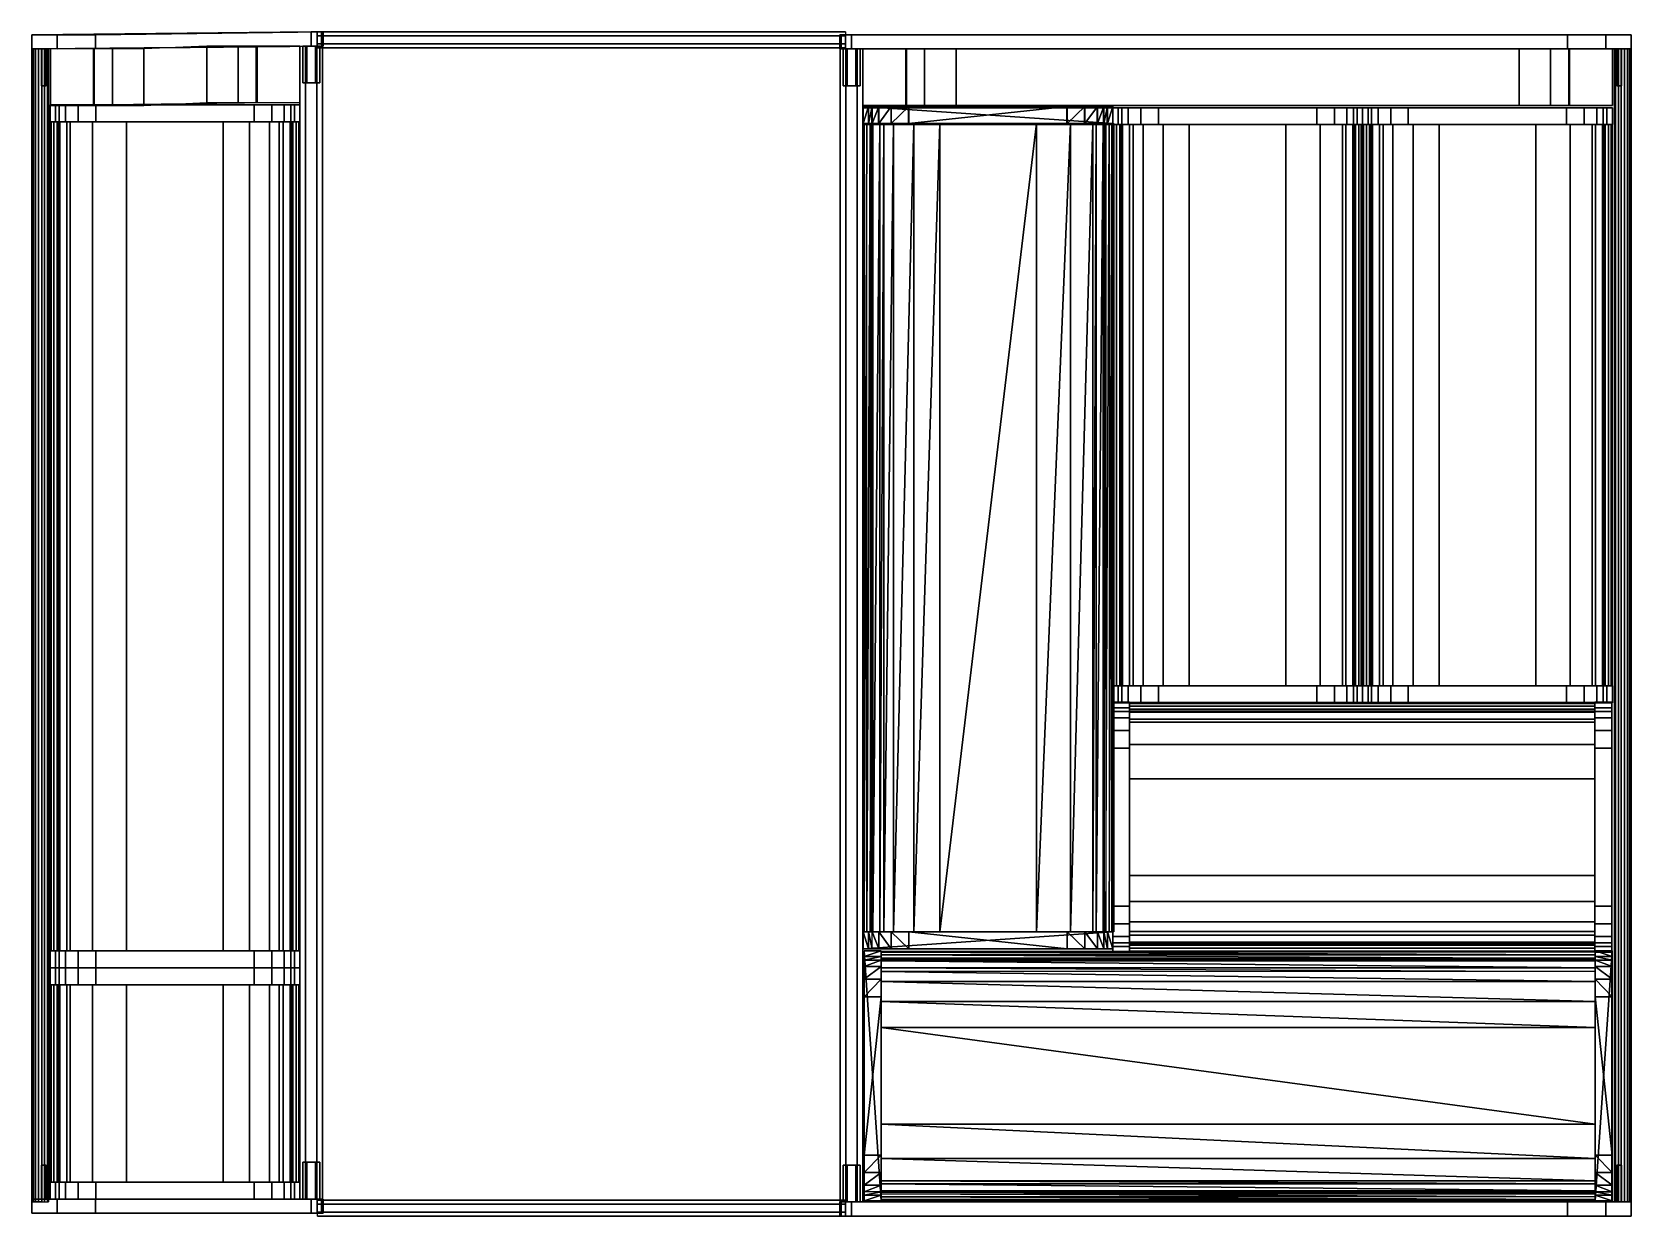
# Model space of a CAD drawing. Extents: x 0 to 566, y -419 to 0.
import ezdxf

# ---------------------------------------------------------------- set-up
doc = ezdxf.new("R2010")
doc.units = 0
doc.layers.get('0').update_dxf_attribs({"linetype": 'CONTINUOUS'})
doc.layers.add('CINZA', color=253, linetype='CONTINUOUS')
doc.layers.add('PRETO', color=253, linetype='CONTINUOUS')

# ---------------------------------------------------------------- blocks, each defined once
blk = doc.blocks.new('DFD')
at = {"layer": 'CINZA'}
for points in [[(266.11, -922.33, 57.09), (13.46, -922.33, 57.09), (266.11, -922.2, 58.08), (266.11, -922.33, 57.09)], [(266.11, -922.2, 58.08), (13.46, -922.33, 57.09), (13.46, -922.2, 58.08), (266.11, -922.2, 58.08)], [(13.46, -922.2, 58.08), (266.11, -922.2, 58.08), (266.11, -922.49, 59.19), (13.46, -922.2, 58.08)], [(13.46, -922.2, 58.08), (266.11, -922.49, 59.19), (13.46, -922.49, 59.19), (13.46, -922.2, 58.08)], [(266.11, -922.49, 59.19), (13.46, -922.49, 59.19), (266.11, -923.48, 59.77), (266.11, -922.49, 59.19)], [(266.11, -923.48, 59.77), (13.46, -922.49, 59.19), (13.46, -923.48, 59.77), (266.11, -923.48, 59.77)], [(266.11, -923.48, 59.77), (13.46, -923.48, 59.77), (266.11, -924.61, 59.91), (266.11, -923.48, 59.77)], [(13.46, -923.48, 59.77), (266.11, -924.61, 59.91), (13.46, -924.61, 59.91), (13.46, -923.48, 59.77)], [(13.46, -924.61, 59.91), (266.11, -924.61, 59.91), (266.11, -925.21, 59.71), (13.46, -924.61, 59.91)], [(13.46, -924.61, 59.91), (266.11, -925.21, 59.71), (13.46, -925.21, 59.71), (13.46, -924.61, 59.91)], [(266.11, -925.21, 59.71), (13.46, -925.21, 59.71), (266.11, -925.6, 59.04), (266.11, -925.21, 59.71)], [(266.11, -925.6, 59.04), (13.46, -925.21, 59.71), (13.46, -925.6, 59.04), (266.11, -925.6, 59.04)], [(266.11, -925.6, 59.04), (13.46, -925.6, 59.04), (266.11, -928.08, 40.79), (266.11, -925.6, 59.04)], [(266.11, -928.08, 40.79), (13.46, -925.6, 59.04), (13.46, -928.08, 40.79), (266.11, -928.08, 40.79)], [(266.11, -928.08, 40.79), (13.46, -928.08, 40.79), (266.11, -929.4, 31.09), (266.11, -928.08, 40.79)], [(266.11, -929.4, 31.09), (13.46, -929.4, 31.09), (266.11, -932.87, 22.27), (266.11, -929.4, 31.09)], [(266.11, -932.87, 22.27), (13.46, -929.4, 31.09), (13.46, -932.87, 22.27), (266.11, -932.87, 22.27)], [(266.11, -932.87, 22.27), (13.46, -932.87, 22.27), (266.11, -940.01, 16.03), (266.11, -932.87, 22.27)], [(266.11, -940.01, 16.03), (13.46, -932.87, 22.27), (13.46, -940.01, 16.03), (266.11, -940.01, 16.03)], [(266.11, -940.01, 16.03), (13.46, -940.01, 16.03), (266.11, -949.22, 13.79), (266.11, -940.01, 16.03)], [(266.11, -949.22, 13.79), (13.46, -940.01, 16.03), (13.46, -949.22, 13.79), (266.11, -949.22, 13.79)], [(266.11, -949.22, 13.79), (13.46, -949.22, 13.79), (266.11, -983.42, 13.79), (266.11, -949.22, 13.79)], [(266.11, -983.42, 13.79), (13.46, -949.22, 13.79), (13.46, -983.42, 13.79), (266.11, -983.42, 13.79)], [(266.11, -983.42, 13.79), (13.46, -983.42, 13.79), (266.11, -995.54, 17.94), (266.11, -983.42, 13.79)], [(266.11, -995.54, 17.94), (13.46, -983.42, 13.79), (13.46, -995.54, 17.94), (266.11, -995.54, 17.94)], [(266.11, -995.54, 17.94), (13.46, -995.54, 17.94), (266.11, -1003.43, 28.02), (266.11, -995.54, 17.94)], [(266.11, -1003.43, 28.02), (13.46, -995.54, 17.94), (13.46, -1003.43, 28.03), (266.11, -1003.43, 28.02)], [(266.11, -1003.43, 28.02), (13.46, -1003.43, 28.03), (266.11, -1004.56, 40.79), (266.11, -1003.43, 28.02)], [(266.11, -1004.56, 40.79), (13.46, -1003.43, 28.03), (13.46, -1004.56, 40.79), (266.11, -1004.56, 40.79)], [(266.11, -1004.56, 40.79), (13.46, -1004.56, 40.79), (266.11, -1007.04, 59.04), (266.11, -1004.56, 40.79)], [(266.11, -1007.04, 59.04), (13.46, -1004.56, 40.79), (13.46, -1007.04, 59.04), (266.11, -1007.04, 59.04)], [(266.11, -1007.04, 59.04), (13.46, -1007.04, 59.04), (266.11, -1007.43, 59.71), (266.11, -1007.04, 59.04)], [(266.11, -1007.43, 59.71), (13.46, -1007.04, 59.04), (13.46, -1007.43, 59.71), (266.11, -1007.43, 59.71)], [(266.11, -1007.43, 59.71), (13.46, -1007.43, 59.71), (266.11, -1008.03, 59.91), (266.11, -1007.43, 59.71)], [(266.11, -1008.03, 59.91), (13.46, -1007.43, 59.71), (13.46, -1008.03, 59.91), (266.11, -1008.03, 59.91)], [(13.46, -1008.03, 59.91), (266.11, -1008.03, 59.91), (266.11, -1009.16, 59.77), (13.46, -1008.03, 59.91)], [(13.46, -1008.03, 59.91), (266.11, -1009.16, 59.77), (13.46, -1009.16, 59.77), (13.46, -1008.03, 59.91)], [(266.11, -1009.16, 59.77), (13.46, -1009.16, 59.77), (266.11, -1010.09, 59.27), (266.11, -1009.16, 59.77)], [(266.11, -1010.09, 59.27), (13.46, -1009.16, 59.77), (13.46, -1010.09, 59.27), (266.11, -1010.09, 59.27)], [(266.11, -1010.09, 59.27), (13.46, -1010.09, 59.27), (266.11, -1010.44, 58.08), (266.11, -1010.09, 59.27)], [(266.11, -1010.44, 58.08), (13.46, -1010.09, 59.27), (13.46, -1010.44, 58.08), (266.11, -1010.44, 58.08)], [(13.46, -1010.44, 58.08), (266.11, -1010.44, 58.08), (266.11, -1010.31, 57.09), (13.46, -1010.44, 58.08)], [(13.46, -1010.44, 58.08), (266.11, -1010.31, 57.09), (13.46, -1010.31, 57.09), (13.46, -1010.44, 58.08)]]:
    blk.add_3dface(points, dxfattribs=at)
at = {"layer": 'PRETO'}
for points in [[(7.46, -1010.52, 54.2), (7.46, -922.12, 54.2), (7.46, -924.06, 40.37), (7.46, -1010.52, 54.2)], [(7.46, -1010.52, 60.3), (7.46, -922.12, 60.3), (7.46, -1010.52, 54.2), (7.46, -1010.52, 60.3)], [(7.46, -1010.52, 54.2), (7.46, -922.12, 60.3), (7.46, -922.12, 54.2), (7.46, -1010.52, 54.2)], [(13.46, -922.12, 60.3), (7.46, -922.12, 60.3), (7.46, -922.12, 54.2), (13.46, -922.12, 60.3)], [(13.46, -922.12, 60.3), (7.46, -922.12, 54.2), (13.46, -922.12, 54.2), (13.46, -922.12, 60.3)], [(7.46, -922.12, 54.2), (13.46, -922.12, 54.2), (7.46, -924.06, 40.37), (7.46, -922.12, 54.2)], [(7.46, -924.06, 40.37), (13.46, -922.12, 54.2), (13.46, -924.06, 40.37), (7.46, -924.06, 40.37)], [(7.46, -1010.52, 60.3), (13.46, -1010.52, 60.3), (7.46, -922.12, 60.3), (7.46, -1010.52, 60.3)], [(7.46, -922.12, 60.3), (13.46, -1010.52, 60.3), (13.46, -922.12, 60.3), (7.46, -922.12, 60.3)], [(13.46, -922.12, 60.3), (7.46, -922.12, 60.3), (7.46, -922.12, 54.2), (13.46, -922.12, 60.3)], [(13.46, -922.12, 60.3), (7.46, -922.12, 54.2), (13.46, -922.12, 54.2), (13.46, -922.12, 60.3)], [(13.46, -922.12, 54.2), (13.46, -1010.52, 54.2), (13.46, -924.06, 40.37), (13.46, -922.12, 54.2)], [(13.46, -922.12, 60.3), (13.46, -1010.52, 60.3), (13.46, -1010.52, 54.2), (13.46, -922.12, 60.3)], [(13.46, -922.12, 60.3), (13.46, -1010.52, 54.2), (13.46, -922.12, 54.2), (13.46, -922.12, 60.3)], [(266.11, -1010.52, 54.2), (266.11, -922.12, 54.2), (266.11, -924.06, 40.37), (266.11, -1010.52, 54.2)], [(266.11, -1010.52, 60.3), (266.11, -922.12, 60.3), (266.11, -1010.52, 54.2), (266.11, -1010.52, 60.3)], [(266.11, -1010.52, 54.2), (266.11, -922.12, 60.3), (266.11, -922.12, 54.2), (266.11, -1010.52, 54.2)], [(266.11, -922.12, 60.3), (272.11, -922.12, 60.3), (272.11, -922.12, 54.2), (266.11, -922.12, 60.3)], [(266.11, -922.12, 60.3), (272.11, -922.12, 54.2), (266.11, -922.12, 54.2), (266.11, -922.12, 60.3)], [(266.11, -922.12, 54.2), (272.11, -922.12, 54.2), (272.11, -924.06, 40.37), (266.11, -922.12, 54.2)], [(266.11, -922.12, 54.2), (272.11, -924.06, 40.37), (266.11, -924.06, 40.37), (266.11, -922.12, 54.2)], [(266.11, -1010.52, 60.3), (272.11, -1010.52, 60.3), (272.11, -922.12, 60.3), (266.11, -1010.52, 60.3)], [(266.11, -1010.52, 60.3), (272.11, -922.12, 60.3), (266.11, -922.12, 60.3), (266.11, -1010.52, 60.3)], [(266.11, -922.12, 60.3), (272.11, -922.12, 60.3), (272.11, -922.12, 54.2), (266.11, -922.12, 60.3)], [(266.11, -922.12, 60.3), (272.11, -922.12, 54.2), (266.11, -922.12, 54.2), (266.11, -922.12, 60.3)], [(272.11, -922.12, 54.2), (272.11, -1010.52, 54.2), (272.11, -924.06, 40.37), (272.11, -922.12, 54.2)], [(272.11, -922.12, 60.3), (272.11, -1010.52, 60.3), (272.11, -1010.52, 54.2), (272.11, -922.12, 60.3)], [(272.11, -922.12, 60.3), (272.11, -1010.52, 54.2), (272.11, -922.12, 54.2), (272.11, -922.12, 60.3)], [(7.46, -1008.58, 40.37), (7.46, -924.06, 40.37), (7.46, -1007.29, 31.2), (7.46, -1008.58, 40.37)], [(7.46, -1007.29, 31.2), (7.46, -924.06, 40.37), (7.46, -925.35, 31.2), (7.46, -1007.29, 31.2)], [(7.46, -1010.52, 54.2), (7.46, -924.06, 40.37), (7.46, -1008.58, 40.37), (7.46, -1010.52, 54.2)], [(7.46, -924.06, 40.37), (13.46, -924.06, 40.37), (7.46, -925.35, 31.2), (7.46, -924.06, 40.37)], [(7.46, -925.35, 31.2), (13.46, -924.06, 40.37), (13.46, -925.35, 31.2), (7.46, -925.35, 31.2)], [(7.46, -925.35, 31.2), (13.46, -925.35, 31.2), (7.46, -927.63, 23.71), (7.46, -925.35, 31.2)], [(7.46, -927.63, 23.71), (13.46, -925.35, 31.2), (13.46, -927.63, 23.71), (7.46, -927.63, 23.71)], [(7.46, -1007.29, 31.2), (7.46, -925.35, 31.2), (7.46, -927.63, 23.71), (7.46, -1007.29, 31.2)], [(7.46, -927.63, 23.71), (13.46, -927.63, 23.71), (7.46, -932.09, 17.28), (7.46, -927.63, 23.71)], [(7.46, -932.09, 17.28), (13.46, -927.63, 23.71), (13.46, -932.09, 17.28), (7.46, -932.09, 17.28)], [(7.46, -1007.29, 31.2), (7.46, -927.63, 23.71), (7.46, -1005.01, 23.71), (7.46, -1007.29, 31.2)], [(7.46, -1005.01, 23.71), (7.46, -927.63, 23.71), (7.46, -932.09, 17.28), (7.46, -1005.01, 23.71)], [(13.46, -924.06, 40.37), (13.46, -1008.58, 40.37), (13.46, -1007.29, 31.2), (13.46, -924.06, 40.37)], [(13.46, -924.06, 40.37), (13.46, -1007.29, 31.2), (13.46, -925.35, 31.2), (13.46, -924.06, 40.37)], [(13.46, -924.06, 40.37), (13.46, -1010.52, 54.2), (13.46, -1008.58, 40.37), (13.46, -924.06, 40.37)], [(13.46, -925.35, 31.2), (13.46, -1007.29, 31.2), (13.46, -927.63, 23.71), (13.46, -925.35, 31.2)], [(13.46, -927.63, 23.71), (13.46, -1007.29, 31.2), (13.46, -1005.01, 23.71), (13.46, -927.63, 23.71)], [(13.46, -927.63, 23.71), (13.46, -1005.01, 23.71), (13.46, -932.09, 17.28), (13.46, -927.63, 23.71)], [(266.11, -1008.58, 40.37), (266.11, -924.06, 40.37), (266.11, -1007.29, 31.2), (266.11, -1008.58, 40.37)], [(266.11, -1007.29, 31.2), (266.11, -924.06, 40.37), (266.11, -925.35, 31.2), (266.11, -1007.29, 31.2)], [(266.11, -1010.52, 54.2), (266.11, -924.06, 40.37), (266.11, -1008.58, 40.37), (266.11, -1010.52, 54.2)], [(266.11, -924.06, 40.37), (272.11, -924.06, 40.37), (272.11, -925.35, 31.2), (266.11, -924.06, 40.37)], [(266.11, -924.06, 40.37), (272.11, -925.35, 31.2), (266.11, -925.35, 31.2), (266.11, -924.06, 40.37)], [(266.11, -925.35, 31.2), (272.11, -925.35, 31.2), (272.11, -927.63, 23.71), (266.11, -925.35, 31.2)], [(266.11, -925.35, 31.2), (272.11, -927.63, 23.71), (266.11, -927.63, 23.71), (266.11, -925.35, 31.2)], [(266.11, -1007.29, 31.2), (266.11, -925.35, 31.2), (266.11, -927.63, 23.71), (266.11, -1007.29, 31.2)], [(266.11, -927.63, 23.71), (272.11, -927.63, 23.71), (272.11, -932.09, 17.28), (266.11, -927.63, 23.71)], [(266.11, -927.63, 23.71), (272.11, -932.09, 17.28), (266.11, -932.09, 17.28), (266.11, -927.63, 23.71)], [(266.11, -1007.29, 31.2), (266.11, -927.63, 23.71), (266.11, -1005.01, 23.71), (266.11, -1007.29, 31.2)], [(266.11, -1005.01, 23.71), (266.11, -927.63, 23.71), (266.11, -932.09, 17.28), (266.11, -1005.01, 23.71)], [(272.11, -924.06, 40.37), (272.11, -1008.58, 40.37), (272.11, -1007.29, 31.2), (272.11, -924.06, 40.37)], [(272.11, -924.06, 40.37), (272.11, -1007.29, 31.2), (272.11, -925.35, 31.2), (272.11, -924.06, 40.37)], [(272.11, -924.06, 40.37), (272.11, -1010.52, 54.2), (272.11, -1008.58, 40.37), (272.11, -924.06, 40.37)], [(272.11, -925.35, 31.2), (272.11, -1007.29, 31.2), (272.11, -927.63, 23.71), (272.11, -925.35, 31.2)], [(272.11, -927.63, 23.71), (272.11, -1007.29, 31.2), (272.11, -1005.01, 23.71), (272.11, -927.63, 23.71)], [(272.11, -927.63, 23.71), (272.11, -1005.01, 23.71), (272.11, -932.09, 17.28), (272.11, -927.63, 23.71)], [(7.46, -932.09, 17.28), (13.46, -932.09, 17.28), (7.46, -938.32, 12.54), (7.46, -932.09, 17.28)], [(7.46, -938.32, 12.54), (13.46, -932.09, 17.28), (13.46, -938.32, 12.54), (7.46, -938.32, 12.54)], [(7.46, -1005.01, 23.71), (7.46, -932.09, 17.28), (7.46, -1000.55, 17.28), (7.46, -1005.01, 23.71)], [(7.46, -1000.55, 17.28), (7.46, -932.09, 17.28), (7.46, -938.32, 12.54), (7.46, -1000.55, 17.28)], [(13.46, -932.09, 17.28), (13.46, -1005.01, 23.71), (13.46, -1000.55, 17.28), (13.46, -932.09, 17.28)], [(13.46, -932.09, 17.28), (13.46, -1000.55, 17.28), (13.46, -938.32, 12.54), (13.46, -932.09, 17.28)], [(266.11, -932.09, 17.28), (272.11, -932.09, 17.28), (272.11, -938.32, 12.54), (266.11, -932.09, 17.28)], [(266.11, -932.09, 17.28), (272.11, -938.32, 12.54), (266.11, -938.32, 12.54), (266.11, -932.09, 17.28)], [(266.11, -1005.01, 23.71), (266.11, -932.09, 17.28), (266.11, -1000.55, 17.28), (266.11, -1005.01, 23.71)], [(266.11, -1000.55, 17.28), (266.11, -932.09, 17.28), (266.11, -938.32, 12.54), (266.11, -1000.55, 17.28)], [(272.11, -932.09, 17.28), (272.11, -1005.01, 23.71), (272.11, -1000.55, 17.28), (272.11, -932.09, 17.28)], [(272.11, -932.09, 17.28), (272.11, -1000.55, 17.28), (272.11, -938.32, 12.54), (272.11, -932.09, 17.28)], [(7.46, -938.32, 12.54), (13.46, -938.32, 12.54), (7.46, -994.32, 12.54), (7.46, -938.32, 12.54)], [(7.46, -994.32, 12.54), (13.46, -938.32, 12.54), (13.46, -994.32, 12.54), (7.46, -994.32, 12.54)], [(7.46, -1000.55, 17.28), (7.46, -938.32, 12.54), (7.46, -994.32, 12.54), (7.46, -1000.55, 17.28)], [(13.46, -938.32, 12.54), (13.46, -1000.55, 17.28), (13.46, -994.32, 12.54), (13.46, -938.32, 12.54)], [(266.11, -938.32, 12.54), (272.11, -938.32, 12.54), (272.11, -994.32, 12.54), (266.11, -938.32, 12.54)], [(266.11, -938.32, 12.54), (272.11, -994.32, 12.54), (266.11, -994.32, 12.54), (266.11, -938.32, 12.54)], [(266.11, -1000.55, 17.28), (266.11, -938.32, 12.54), (266.11, -994.32, 12.54), (266.11, -1000.55, 17.28)], [(272.11, -938.32, 12.54), (272.11, -1000.55, 17.28), (272.11, -994.32, 12.54), (272.11, -938.32, 12.54)], [(7.46, -994.32, 12.54), (13.46, -994.32, 12.54), (7.46, -1000.55, 17.28), (7.46, -994.32, 12.54)], [(7.46, -1000.55, 17.28), (13.46, -994.32, 12.54), (13.46, -1000.55, 17.28), (7.46, -1000.55, 17.28)], [(266.11, -994.32, 12.54), (272.11, -994.32, 12.54), (272.11, -1000.55, 17.28), (266.11, -994.32, 12.54)], [(266.11, -994.32, 12.54), (272.11, -1000.55, 17.28), (266.11, -1000.55, 17.28), (266.11, -994.32, 12.54)], [(7.46, -1000.55, 17.28), (13.46, -1000.55, 17.28), (7.46, -1005.01, 23.71), (7.46, -1000.55, 17.28)], [(7.46, -1005.01, 23.71), (13.46, -1000.55, 17.28), (13.46, -1005.01, 23.71), (7.46, -1005.01, 23.71)], [(266.11, -1000.55, 17.28), (272.11, -1000.55, 17.28), (272.11, -1005.01, 23.71), (266.11, -1000.55, 17.28)], [(266.11, -1000.55, 17.28), (272.11, -1005.01, 23.71), (266.11, -1005.01, 23.71), (266.11, -1000.55, 17.28)], [(7.46, -1004.52, 54.2), (7.46, -1010.52, 54.2), (7.46, -1010.52, 60.3), (7.46, -1004.52, 54.2)], [(7.46, -1004.52, 54.2), (7.46, -1010.52, 60.3), (7.46, -1004.52, 60.3), (7.46, -1004.52, 54.2)], [(7.46, -1005.01, 23.71), (13.46, -1005.01, 23.71), (7.46, -1007.29, 31.2), (7.46, -1005.01, 23.71)], [(7.46, -1007.29, 31.2), (13.46, -1005.01, 23.71), (13.46, -1007.29, 31.2), (7.46, -1007.29, 31.2)], [(266.11, -1005.01, 23.71), (272.11, -1005.01, 23.71), (272.11, -1007.29, 31.2), (266.11, -1005.01, 23.71)], [(266.11, -1005.01, 23.71), (272.11, -1007.29, 31.2), (266.11, -1007.29, 31.2), (266.11, -1005.01, 23.71)], [(13.46, -1007.29, 31.2), (7.46, -1007.29, 31.2), (7.46, -1008.58, 40.37), (13.46, -1007.29, 31.2)], [(13.46, -1007.29, 31.2), (7.46, -1008.58, 40.37), (13.46, -1008.58, 40.37), (13.46, -1007.29, 31.2)], [(13.46, -1008.58, 40.37), (7.46, -1008.58, 40.37), (7.46, -1010.52, 54.2), (13.46, -1008.58, 40.37)], [(13.46, -1008.58, 40.37), (7.46, -1010.52, 54.2), (13.46, -1010.52, 54.2), (13.46, -1008.58, 40.37)], [(13.46, -1010.52, 54.2), (7.46, -1010.52, 54.2), (7.46, -1010.52, 60.3), (13.46, -1010.52, 54.2)], [(13.46, -1010.52, 54.2), (7.46, -1010.52, 60.3), (13.46, -1010.52, 60.3), (13.46, -1010.52, 54.2)], [(266.11, -1007.29, 31.2), (272.11, -1007.29, 31.2), (272.11, -1008.58, 40.37), (266.11, -1007.29, 31.2)], [(266.11, -1007.29, 31.2), (272.11, -1008.58, 40.37), (266.11, -1008.58, 40.37), (266.11, -1007.29, 31.2)], [(266.11, -1008.58, 40.37), (272.11, -1008.58, 40.37), (272.11, -1010.52, 54.2), (266.11, -1008.58, 40.37)], [(266.11, -1008.58, 40.37), (272.11, -1010.52, 54.2), (266.11, -1010.52, 54.2), (266.11, -1008.58, 40.37)], [(266.11, -1010.52, 54.2), (272.11, -1010.52, 54.2), (272.11, -1010.52, 60.3), (266.11, -1010.52, 54.2)], [(266.11, -1010.52, 54.2), (272.11, -1010.52, 60.3), (266.11, -1010.52, 60.3), (266.11, -1010.52, 54.2)]]:
    blk.add_3dface(points, dxfattribs=at)
blk = doc.blocks.new('848')
at = {"layer": 'CINZA'}
for points in [[(-336.04, -317.82, 57.09), (-336.04, -31.8, 57.09), (-336.17, -31.8, 58.08), (-336.04, -317.82, 57.09)], [(-336.04, -317.82, 57.09), (-336.17, -31.8, 58.08), (-336.17, -317.82, 58.08), (-336.04, -317.82, 57.09)], [(-336.17, -31.8, 58.08), (-336.17, -317.82, 58.08), (-335.88, -31.8, 59.19), (-336.17, -31.8, 58.08)], [(-335.88, -31.8, 59.19), (-336.17, -317.82, 58.08), (-335.88, -317.82, 59.19), (-335.88, -31.8, 59.19)], [(-335.88, -31.8, 59.19), (-335.88, -317.82, 59.19), (-334.89, -31.8, 59.77), (-335.88, -31.8, 59.19)], [(-334.89, -31.8, 59.77), (-335.88, -317.82, 59.19), (-334.89, -317.82, 59.77), (-334.89, -31.8, 59.77)], [(-334.89, -317.82, 59.77), (-334.89, -31.8, 59.77), (-333.76, -31.8, 59.91), (-334.89, -317.82, 59.77)], [(-334.89, -317.82, 59.77), (-333.76, -31.8, 59.91), (-333.76, -317.82, 59.91), (-334.89, -317.82, 59.77)], [(-333.76, -31.8, 59.91), (-333.76, -317.82, 59.91), (-333.16, -31.8, 59.71), (-333.76, -31.8, 59.91)], [(-333.16, -31.8, 59.71), (-333.76, -317.82, 59.91), (-333.16, -317.82, 59.71), (-333.16, -31.8, 59.71)], [(-333.16, -31.8, 59.71), (-333.16, -317.82, 59.71), (-332.77, -31.8, 59.04), (-333.16, -31.8, 59.71)], [(-332.77, -31.8, 59.04), (-333.16, -317.82, 59.71), (-332.77, -317.82, 59.04), (-332.77, -31.8, 59.04)], [(-332.77, -31.8, 59.04), (-332.77, -317.82, 59.04), (-330.29, -31.8, 40.79), (-332.77, -31.8, 59.04)], [(-330.29, -31.8, 40.79), (-332.77, -317.82, 59.04), (-330.29, -317.82, 40.79), (-330.29, -31.8, 40.79)], [(-330.29, -31.8, 40.79), (-330.29, -317.82, 40.79), (-328.97, -31.8, 31.09), (-330.29, -31.8, 40.79)], [(-328.97, -31.8, 31.09), (-330.29, -317.82, 40.79), (-328.97, -317.82, 31.09), (-328.97, -31.8, 31.09)], [(-328.97, -31.8, 31.09), (-328.97, -317.82, 31.09), (-325.5, -31.8, 22.27), (-328.97, -31.8, 31.09)], [(-325.5, -31.8, 22.27), (-328.97, -317.82, 31.09), (-325.5, -317.82, 22.27), (-325.5, -31.8, 22.27)], [(-325.5, -31.8, 22.27), (-325.5, -317.82, 22.27), (-318.36, -31.8, 16.03), (-325.5, -31.8, 22.27)], [(-318.36, -31.8, 16.03), (-325.5, -317.82, 22.27), (-318.36, -317.82, 16.03), (-318.36, -31.8, 16.03)], [(-318.36, -31.8, 16.03), (-318.36, -317.82, 16.03), (-309.15, -31.8, 13.79), (-318.36, -31.8, 16.03)], [(-309.15, -31.8, 13.79), (-318.36, -317.82, 16.03), (-309.15, -317.82, 13.79), (-309.15, -31.8, 13.79)], [(-309.15, -31.8, 13.79), (-309.15, -317.82, 13.79), (-274.95, -31.8, 13.79), (-309.15, -31.8, 13.79)], [(-274.95, -31.8, 13.79), (-309.15, -317.82, 13.79), (-274.95, -317.82, 13.79), (-274.95, -31.8, 13.79)], [(-274.95, -31.8, 13.79), (-274.95, -317.82, 13.79), (-262.83, -31.8, 17.94), (-274.95, -31.8, 13.79)], [(-262.83, -31.8, 17.94), (-274.95, -317.82, 13.79), (-262.83, -317.82, 17.94), (-262.83, -31.8, 17.94)], [(-262.83, -31.8, 17.94), (-262.83, -317.82, 17.94), (-254.94, -31.8, 28.02), (-262.83, -31.8, 17.94)], [(-254.94, -31.8, 28.02), (-262.83, -317.82, 17.94), (-254.94, -317.82, 28.03), (-254.94, -31.8, 28.02)], [(-254.94, -31.8, 28.02), (-254.94, -317.82, 28.03), (-253.81, -31.8, 40.79), (-254.94, -31.8, 28.02)], [(-253.81, -31.8, 40.79), (-254.94, -317.82, 28.03), (-253.81, -317.82, 40.79), (-253.81, -31.8, 40.79)], [(-253.81, -31.8, 40.79), (-253.81, -317.82, 40.79), (-251.33, -31.8, 59.04), (-253.81, -31.8, 40.79)], [(-251.33, -31.8, 59.04), (-253.81, -317.82, 40.79), (-251.33, -317.82, 59.04), (-251.33, -31.8, 59.04)], [(-251.33, -31.8, 59.04), (-251.33, -317.82, 59.04), (-250.94, -31.8, 59.71), (-251.33, -31.8, 59.04)], [(-250.94, -31.8, 59.71), (-251.33, -317.82, 59.04), (-250.94, -317.82, 59.71), (-250.94, -31.8, 59.71)], [(-250.94, -31.8, 59.71), (-250.94, -317.82, 59.71), (-250.34, -31.8, 59.91), (-250.94, -31.8, 59.71)], [(-250.94, -317.82, 59.71), (-250.34, -31.8, 59.91), (-250.34, -317.82, 59.91), (-250.94, -317.82, 59.71)], [(-250.34, -31.8, 59.91), (-250.34, -317.82, 59.91), (-249.21, -31.8, 59.77), (-250.34, -31.8, 59.91)], [(-250.34, -317.82, 59.91), (-249.21, -31.8, 59.77), (-249.21, -317.82, 59.77), (-250.34, -317.82, 59.91)], [(-249.21, -31.8, 59.77), (-249.21, -317.82, 59.77), (-248.28, -31.8, 59.27), (-249.21, -31.8, 59.77)], [(-248.28, -31.8, 59.27), (-249.21, -317.82, 59.77), (-248.28, -317.82, 59.27), (-248.28, -31.8, 59.27)], [(-248.28, -317.82, 59.27), (-248.28, -31.8, 59.27), (-247.93, -31.8, 58.08), (-248.28, -317.82, 59.27)], [(-248.28, -317.82, 59.27), (-247.93, -31.8, 58.08), (-247.93, -317.82, 58.08), (-248.28, -317.82, 59.27)], [(-247.93, -31.8, 58.08), (-247.93, -317.82, 58.08), (-248.06, -31.8, 57.09), (-247.93, -31.8, 58.08)], [(-248.06, -31.8, 57.09), (-247.93, -317.82, 58.08), (-248.06, -317.82, 57.09), (-248.06, -31.8, 57.09)], [(-247.77, -31.8, 58.08), (-247.64, -317.82, 57.09), (-247.77, -317.82, 58.08), (-247.77, -31.8, 58.08)], [(-247.77, -317.82, 58.08), (-247.77, -31.8, 58.08), (-247.48, -31.8, 59.19), (-247.77, -317.82, 58.08)], [(-247.77, -317.82, 58.08), (-247.48, -31.8, 59.19), (-247.48, -317.82, 59.19), (-247.77, -317.82, 58.08)]]:
    blk.add_3dface(points, dxfattribs=at)
at = {"layer": 'PRETO'}
for points in [[(-336.25, -25.8, 60.3), (-247.85, -25.8, 60.3), (-247.85, -25.8, 54.2), (-336.25, -25.8, 60.3)], [(-336.25, -25.8, 60.3), (-247.85, -25.8, 54.2), (-336.25, -25.8, 54.2), (-336.25, -25.8, 60.3)], [(-336.25, -25.8, 54.2), (-247.85, -25.8, 54.2), (-334.31, -25.8, 40.37), (-336.25, -25.8, 54.2)], [(-336.25, -31.8, 60.3), (-336.25, -25.8, 60.3), (-336.25, -25.8, 54.2), (-336.25, -31.8, 60.3)], [(-336.25, -31.8, 60.3), (-336.25, -25.8, 54.2), (-336.25, -31.8, 54.2), (-336.25, -31.8, 60.3)], [(-336.25, -31.8, 54.2), (-336.25, -25.8, 54.2), (-334.31, -25.8, 40.37), (-336.25, -31.8, 54.2)], [(-336.25, -31.8, 54.2), (-334.31, -25.8, 40.37), (-334.31, -31.8, 40.37), (-336.25, -31.8, 54.2)], [(-247.85, -31.8, 60.3), (-247.85, -25.8, 60.3), (-336.25, -25.8, 60.3), (-247.85, -31.8, 60.3)], [(-247.85, -31.8, 60.3), (-336.25, -25.8, 60.3), (-336.25, -31.8, 60.3), (-247.85, -31.8, 60.3)], [(-334.31, -25.8, 40.37), (-249.79, -25.8, 40.37), (-251.08, -25.8, 31.2), (-334.31, -25.8, 40.37)], [(-334.31, -25.8, 40.37), (-251.08, -25.8, 31.2), (-333.02, -25.8, 31.2), (-334.31, -25.8, 40.37)], [(-334.31, -25.8, 40.37), (-247.85, -25.8, 54.2), (-249.79, -25.8, 40.37), (-334.31, -25.8, 40.37)], [(-334.31, -31.8, 40.37), (-334.31, -25.8, 40.37), (-333.02, -25.8, 31.2), (-334.31, -31.8, 40.37)], [(-334.31, -31.8, 40.37), (-333.02, -25.8, 31.2), (-333.02, -31.8, 31.2), (-334.31, -31.8, 40.37)], [(-333.02, -31.8, 31.2), (-333.02, -25.8, 31.2), (-330.74, -25.8, 23.71), (-333.02, -31.8, 31.2)], [(-333.02, -31.8, 31.2), (-330.74, -25.8, 23.71), (-330.74, -31.8, 23.71), (-333.02, -31.8, 31.2)], [(-333.02, -25.8, 31.2), (-251.08, -25.8, 31.2), (-330.74, -25.8, 23.71), (-333.02, -25.8, 31.2)], [(-330.74, -31.8, 23.71), (-330.74, -25.8, 23.71), (-326.28, -25.8, 17.28), (-330.74, -31.8, 23.71)], [(-330.74, -31.8, 23.71), (-326.28, -25.8, 17.28), (-326.28, -31.8, 17.28), (-330.74, -31.8, 23.71)], [(-330.74, -25.8, 23.71), (-251.08, -25.8, 31.2), (-253.36, -25.8, 23.71), (-330.74, -25.8, 23.71)], [(-330.74, -25.8, 23.71), (-253.36, -25.8, 23.71), (-326.28, -25.8, 17.28), (-330.74, -25.8, 23.71)], [(-326.28, -31.8, 17.28), (-326.28, -25.8, 17.28), (-320.05, -25.8, 12.54), (-326.28, -31.8, 17.28)], [(-326.28, -31.8, 17.28), (-320.05, -25.8, 12.54), (-320.05, -31.8, 12.54), (-326.28, -31.8, 17.28)], [(-326.28, -25.8, 17.28), (-253.36, -25.8, 23.71), (-257.82, -25.8, 17.28), (-326.28, -25.8, 17.28)], [(-326.28, -25.8, 17.28), (-257.82, -25.8, 17.28), (-320.05, -25.8, 12.54), (-326.28, -25.8, 17.28)], [(-320.05, -31.8, 12.54), (-320.05, -25.8, 12.54), (-264.05, -25.8, 12.54), (-320.05, -31.8, 12.54)], [(-320.05, -31.8, 12.54), (-264.05, -25.8, 12.54), (-264.05, -31.8, 12.54), (-320.05, -31.8, 12.54)], [(-320.05, -25.8, 12.54), (-257.82, -25.8, 17.28), (-264.05, -25.8, 12.54), (-320.05, -25.8, 12.54)], [(-264.05, -31.8, 12.54), (-264.05, -25.8, 12.54), (-257.82, -25.8, 17.28), (-264.05, -31.8, 12.54)], [(-264.05, -31.8, 12.54), (-257.82, -25.8, 17.28), (-257.82, -31.8, 17.28), (-264.05, -31.8, 12.54)], [(-257.82, -31.8, 17.28), (-257.82, -25.8, 17.28), (-253.36, -25.8, 23.71), (-257.82, -31.8, 17.28)], [(-257.82, -31.8, 17.28), (-253.36, -25.8, 23.71), (-253.36, -31.8, 23.71), (-257.82, -31.8, 17.28)], [(-253.36, -31.8, 23.71), (-253.36, -25.8, 23.71), (-251.08, -25.8, 31.2), (-253.36, -31.8, 23.71)], [(-253.36, -31.8, 23.71), (-251.08, -25.8, 31.2), (-251.08, -31.8, 31.2), (-253.36, -31.8, 23.71)], [(-251.08, -31.8, 31.2), (-251.08, -25.8, 31.2), (-249.79, -25.8, 40.37), (-251.08, -31.8, 31.2)], [(-251.08, -31.8, 31.2), (-249.79, -25.8, 40.37), (-249.79, -31.8, 40.37), (-251.08, -31.8, 31.2)], [(-249.79, -31.8, 40.37), (-249.79, -25.8, 40.37), (-247.85, -25.8, 54.2), (-249.79, -31.8, 40.37)], [(-249.79, -31.8, 40.37), (-247.85, -25.8, 54.2), (-247.85, -31.8, 54.2), (-249.79, -31.8, 40.37)], [(-247.85, -31.8, 54.2), (-247.85, -25.8, 54.2), (-247.85, -25.8, 60.3), (-247.85, -31.8, 54.2)], [(-247.85, -31.8, 54.2), (-247.85, -25.8, 60.3), (-247.85, -31.8, 60.3), (-247.85, -31.8, 54.2)], [(-247.85, -31.8, 60.3), (-247.85, -25.8, 60.3), (-247.85, -25.8, 54.2), (-247.85, -31.8, 60.3)], [(-247.85, -31.8, 60.3), (-247.85, -25.8, 54.2), (-247.85, -31.8, 54.2), (-247.85, -31.8, 60.3)], [(-247.85, -31.8, 60.3), (-336.25, -31.8, 60.3), (-247.85, -31.8, 54.2), (-247.85, -31.8, 60.3)], [(-247.85, -31.8, 54.2), (-336.25, -31.8, 60.3), (-336.25, -31.8, 54.2), (-247.85, -31.8, 54.2)], [(-247.85, -31.8, 54.2), (-336.25, -31.8, 54.2), (-334.31, -31.8, 40.37), (-247.85, -31.8, 54.2)], [(-249.79, -31.8, 40.37), (-334.31, -31.8, 40.37), (-251.08, -31.8, 31.2), (-249.79, -31.8, 40.37)], [(-251.08, -31.8, 31.2), (-334.31, -31.8, 40.37), (-333.02, -31.8, 31.2), (-251.08, -31.8, 31.2)], [(-247.85, -31.8, 54.2), (-334.31, -31.8, 40.37), (-249.79, -31.8, 40.37), (-247.85, -31.8, 54.2)], [(-251.08, -31.8, 31.2), (-333.02, -31.8, 31.2), (-330.74, -31.8, 23.71), (-251.08, -31.8, 31.2)], [(-251.08, -31.8, 31.2), (-330.74, -31.8, 23.71), (-253.36, -31.8, 23.71), (-251.08, -31.8, 31.2)], [(-253.36, -31.8, 23.71), (-330.74, -31.8, 23.71), (-326.28, -31.8, 17.28), (-253.36, -31.8, 23.71)], [(-253.36, -31.8, 23.71), (-326.28, -31.8, 17.28), (-257.82, -31.8, 17.28), (-253.36, -31.8, 23.71)], [(-257.82, -31.8, 17.28), (-326.28, -31.8, 17.28), (-320.05, -31.8, 12.54), (-257.82, -31.8, 17.28)], [(-257.82, -31.8, 17.28), (-320.05, -31.8, 12.54), (-264.05, -31.8, 12.54), (-257.82, -31.8, 17.28)], [(-336.25, -317.82, 60.3), (-247.85, -317.82, 60.3), (-247.85, -317.82, 54.2), (-336.25, -317.82, 60.3)], [(-336.25, -317.82, 60.3), (-247.85, -317.82, 54.2), (-336.25, -317.82, 54.2), (-336.25, -317.82, 60.3)], [(-336.25, -317.82, 54.2), (-247.85, -317.82, 54.2), (-334.31, -317.82, 40.37), (-336.25, -317.82, 54.2)], [(-336.25, -323.82, 60.3), (-336.25, -317.82, 60.3), (-336.25, -323.82, 54.2), (-336.25, -323.82, 60.3)], [(-336.25, -323.82, 54.2), (-336.25, -317.82, 60.3), (-336.25, -317.82, 54.2), (-336.25, -323.82, 54.2)], [(-336.25, -317.82, 54.2), (-336.25, -323.82, 54.2), (-334.31, -323.82, 40.37), (-336.25, -317.82, 54.2)], [(-336.25, -317.82, 54.2), (-334.31, -323.82, 40.37), (-334.31, -317.82, 40.37), (-336.25, -317.82, 54.2)], [(-247.85, -323.82, 60.3), (-247.85, -317.82, 60.3), (-336.25, -323.82, 60.3), (-247.85, -323.82, 60.3)], [(-336.25, -323.82, 60.3), (-247.85, -317.82, 60.3), (-336.25, -317.82, 60.3), (-336.25, -323.82, 60.3)], [(-334.31, -317.82, 40.37), (-249.79, -317.82, 40.37), (-251.08, -317.82, 31.2), (-334.31, -317.82, 40.37)], [(-334.31, -317.82, 40.37), (-251.08, -317.82, 31.2), (-333.02, -317.82, 31.2), (-334.31, -317.82, 40.37)], [(-334.31, -317.82, 40.37), (-247.85, -317.82, 54.2), (-249.79, -317.82, 40.37), (-334.31, -317.82, 40.37)], [(-334.31, -317.82, 40.37), (-334.31, -323.82, 40.37), (-333.02, -323.82, 31.2), (-334.31, -317.82, 40.37)], [(-334.31, -317.82, 40.37), (-333.02, -323.82, 31.2), (-333.02, -317.82, 31.2), (-334.31, -317.82, 40.37)], [(-333.02, -323.82, 31.2), (-333.02, -317.82, 31.2), (-330.74, -323.82, 23.71), (-333.02, -323.82, 31.2)], [(-330.74, -323.82, 23.71), (-333.02, -317.82, 31.2), (-330.74, -317.82, 23.71), (-330.74, -323.82, 23.71)], [(-333.02, -317.82, 31.2), (-251.08, -317.82, 31.2), (-330.74, -317.82, 23.71), (-333.02, -317.82, 31.2)], [(-330.74, -323.82, 23.71), (-330.74, -317.82, 23.71), (-326.28, -323.82, 17.28), (-330.74, -323.82, 23.71)], [(-326.28, -323.82, 17.28), (-330.74, -317.82, 23.71), (-326.28, -317.82, 17.28), (-326.28, -323.82, 17.28)], [(-330.74, -317.82, 23.71), (-251.08, -317.82, 31.2), (-253.36, -317.82, 23.71), (-330.74, -317.82, 23.71)], [(-330.74, -317.82, 23.71), (-253.36, -317.82, 23.71), (-326.28, -317.82, 17.28), (-330.74, -317.82, 23.71)], [(-326.28, -323.82, 17.28), (-326.28, -317.82, 17.28), (-320.05, -323.82, 12.54), (-326.28, -323.82, 17.28)], [(-320.05, -323.82, 12.54), (-326.28, -317.82, 17.28), (-320.05, -317.82, 12.54), (-320.05, -323.82, 12.54)], [(-326.28, -317.82, 17.28), (-253.36, -317.82, 23.71), (-257.82, -317.82, 17.28), (-326.28, -317.82, 17.28)], [(-326.28, -317.82, 17.28), (-257.82, -317.82, 17.28), (-320.05, -317.82, 12.54), (-326.28, -317.82, 17.28)], [(-320.05, -323.82, 12.54), (-320.05, -317.82, 12.54), (-264.05, -323.82, 12.54), (-320.05, -323.82, 12.54)], [(-264.05, -323.82, 12.54), (-320.05, -317.82, 12.54), (-264.05, -317.82, 12.54), (-264.05, -323.82, 12.54)], [(-320.05, -317.82, 12.54), (-257.82, -317.82, 17.28), (-264.05, -317.82, 12.54), (-320.05, -317.82, 12.54)], [(-264.05, -323.82, 12.54), (-264.05, -317.82, 12.54), (-257.82, -323.82, 17.28), (-264.05, -323.82, 12.54)], [(-257.82, -323.82, 17.28), (-264.05, -317.82, 12.54), (-257.82, -317.82, 17.28), (-257.82, -323.82, 17.28)], [(-257.82, -323.82, 17.28), (-257.82, -317.82, 17.28), (-253.36, -323.82, 23.71), (-257.82, -323.82, 17.28)], [(-253.36, -323.82, 23.71), (-257.82, -317.82, 17.28), (-253.36, -317.82, 23.71), (-253.36, -323.82, 23.71)], [(-253.36, -323.82, 23.71), (-253.36, -317.82, 23.71), (-251.08, -323.82, 31.2), (-253.36, -323.82, 23.71)], [(-251.08, -323.82, 31.2), (-253.36, -317.82, 23.71), (-251.08, -317.82, 31.2), (-251.08, -323.82, 31.2)], [(-251.08, -323.82, 31.2), (-251.08, -317.82, 31.2), (-249.79, -323.82, 40.37), (-251.08, -323.82, 31.2)], [(-249.79, -323.82, 40.37), (-251.08, -317.82, 31.2), (-249.79, -317.82, 40.37), (-249.79, -323.82, 40.37)], [(-249.79, -323.82, 40.37), (-249.79, -317.82, 40.37), (-247.85, -323.82, 54.2), (-249.79, -323.82, 40.37)], [(-247.85, -323.82, 54.2), (-249.79, -317.82, 40.37), (-247.85, -317.82, 54.2), (-247.85, -323.82, 54.2)], [(-247.85, -317.82, 54.2), (-247.85, -323.82, 54.2), (-247.85, -323.82, 60.3), (-247.85, -317.82, 54.2)], [(-247.85, -317.82, 54.2), (-247.85, -323.82, 60.3), (-247.85, -317.82, 60.3), (-247.85, -317.82, 54.2)], [(-247.85, -317.82, 60.3), (-247.85, -323.82, 60.3), (-247.85, -323.82, 54.2), (-247.85, -317.82, 60.3)], [(-247.85, -317.82, 60.3), (-247.85, -323.82, 54.2), (-247.85, -317.82, 54.2), (-247.85, -317.82, 60.3)], [(-247.85, -323.82, 60.3), (-336.25, -323.82, 60.3), (-247.85, -323.82, 54.2), (-247.85, -323.82, 60.3)], [(-247.85, -323.82, 54.2), (-336.25, -323.82, 60.3), (-336.25, -323.82, 54.2), (-247.85, -323.82, 54.2)], [(-336.25, -323.82, 54.2), (-247.85, -323.82, 54.2), (-334.31, -323.82, 40.37), (-336.25, -323.82, 54.2)], [(-247.85, -323.82, 60.3), (-336.25, -323.82, 60.3), (-247.85, -323.82, 54.2), (-247.85, -323.82, 60.3)], [(-247.85, -323.82, 54.2), (-336.25, -323.82, 60.3), (-336.25, -323.82, 54.2), (-247.85, -323.82, 54.2)], [(-336.25, -323.82, 54.2), (-247.85, -323.82, 54.2), (-334.31, -323.82, 40.37), (-336.25, -323.82, 54.2)], [(-334.31, -323.82, 40.37), (-249.79, -323.82, 40.37), (-251.08, -323.82, 31.2), (-334.31, -323.82, 40.37)], [(-251.08, -323.82, 31.2), (-334.31, -323.82, 40.37), (-333.02, -323.82, 31.2), (-251.08, -323.82, 31.2)], [(-249.79, -323.82, 40.37), (-334.31, -323.82, 40.37), (-251.08, -323.82, 31.2), (-249.79, -323.82, 40.37)], [(-251.08, -323.82, 31.2), (-334.31, -323.82, 40.37), (-333.02, -323.82, 31.2), (-251.08, -323.82, 31.2)], [(-334.31, -323.82, 40.37), (-247.85, -323.82, 54.2), (-249.79, -323.82, 40.37), (-334.31, -323.82, 40.37)], [(-334.31, -323.82, 40.37), (-247.85, -323.82, 54.2), (-249.79, -323.82, 40.37), (-334.31, -323.82, 40.37)], [(-251.08, -323.82, 31.2), (-333.02, -323.82, 31.2), (-330.74, -323.82, 23.71), (-251.08, -323.82, 31.2)], [(-251.08, -323.82, 31.2), (-333.02, -323.82, 31.2), (-330.74, -323.82, 23.71), (-251.08, -323.82, 31.2)], [(-251.08, -323.82, 31.2), (-330.74, -323.82, 23.71), (-253.36, -323.82, 23.71), (-251.08, -323.82, 31.2)], [(-253.36, -323.82, 23.71), (-330.74, -323.82, 23.71), (-326.28, -323.82, 17.28), (-253.36, -323.82, 23.71)], [(-251.08, -323.82, 31.2), (-330.74, -323.82, 23.71), (-253.36, -323.82, 23.71), (-251.08, -323.82, 31.2)], [(-253.36, -323.82, 23.71), (-330.74, -323.82, 23.71), (-326.28, -323.82, 17.28), (-253.36, -323.82, 23.71)], [(-253.36, -323.82, 23.71), (-326.28, -323.82, 17.28), (-257.82, -323.82, 17.28), (-253.36, -323.82, 23.71)], [(-257.82, -323.82, 17.28), (-326.28, -323.82, 17.28), (-320.05, -323.82, 12.54), (-257.82, -323.82, 17.28)], [(-253.36, -323.82, 23.71), (-326.28, -323.82, 17.28), (-257.82, -323.82, 17.28), (-253.36, -323.82, 23.71)], [(-257.82, -323.82, 17.28), (-326.28, -323.82, 17.28), (-320.05, -323.82, 12.54), (-257.82, -323.82, 17.28)], [(-257.82, -323.82, 17.28), (-320.05, -323.82, 12.54), (-264.05, -323.82, 12.54), (-257.82, -323.82, 17.28)], [(-257.82, -323.82, 17.28), (-320.05, -323.82, 12.54), (-264.05, -323.82, 12.54), (-257.82, -323.82, 17.28)]]:
    blk.add_3dface(points, dxfattribs=at)

msp = doc.modelspace()

# ---------------------------------------------------------------- linework, layer by layer
at = {"layer": 'PRETO'}
for points in [[(103, 0, 60), (103, 0), (22.44, -1), (8.94, -1, 13.5)], [(103, -5, 60), (103, -5), (22.44, -6), (8.94, -6, 13.5)], [(285.8, -1, 60), (285.8, -1), (543.3599, -1), (556.8599, -1, 13.5)], [(285.8, -6, 60), (285.8, -6), (543.3599, -6), (556.8599, -6, 13.5)], [(6.4, -25.8, 54.2), (94.8, -25.8, 54.2), (92.86, -25.8, 40.37), (8.34, -25.8, 40.37)], [(94.8, -25.8, 60.3), (6.4, -25.8, 60.3), (6.4, -25.8, 54.2), (94.8, -25.8, 54.2)], [(92.86, -25.8, 40.37), (8.34, -25.8, 40.37), (9.63, -25.8, 31.2), (91.57, -25.8, 31.2)], [(294, -26.8, 60.3), (382.4, -26.8, 60.3), (382.4, -26.8, 54.2), (294, -26.8, 54.2)], [(382.4, -26.8, 54.2), (294, -26.8, 54.2), (295.94, -26.8, 40.37), (380.46, -26.8, 40.37)], [(295.94, -26.8, 40.37), (380.46, -26.8, 40.37), (379.17, -26.8, 31.2), (297.23, -26.8, 31.2)], [(470.8, -26.8, 54.2), (382.4, -26.8, 54.2), (384.34, -26.8, 40.37), (468.86, -26.8, 40.37)], [(382.4, -26.8, 60.3), (470.8, -26.8, 60.3), (470.8, -26.8, 54.2), (382.4, -26.8, 54.2)], [(384.34, -26.8, 40.37), (468.86, -26.8, 40.37), (467.57, -26.8, 31.2), (385.63, -26.8, 31.2)], [(559.2, -26.8, 54.2), (470.8, -26.8, 54.2), (472.74, -26.8, 40.37), (557.26, -26.8, 40.37)], [(470.8, -26.8, 60.3), (559.2, -26.8, 60.3), (559.2, -26.8, 54.2), (470.8, -26.8, 54.2)], [(472.74, -26.8, 40.37), (557.26, -26.8, 40.37), (555.97, -26.8, 31.2), (474.03, -26.8, 31.2)], [(6.4, -31.8, 54.2), (94.8, -31.8, 54.2), (92.86, -31.8, 40.37), (8.34, -31.8, 40.37)], [(94.8, -31.8, 60.3), (6.4, -31.8, 60.3), (6.4, -31.8, 54.2), (94.8, -31.8, 54.2)], [(92.86, -31.8, 40.37), (8.34, -31.8, 40.37), (9.63, -31.8, 31.2), (91.57, -31.8, 31.2)], [(294, -32.8, 60.3), (382.4, -32.8, 60.3), (382.4, -32.8, 54.2), (294, -32.8, 54.2)], [(382.4, -32.8, 54.2), (294, -32.8, 54.2), (295.94, -32.8, 40.37), (380.46, -32.8, 40.37)], [(295.94, -32.8, 40.37), (380.46, -32.8, 40.37), (379.17, -32.8, 31.2), (297.23, -32.8, 31.2)], [(470.8, -32.8, 54.2), (382.4, -32.8, 54.2), (384.34, -32.8, 40.37), (468.86, -32.8, 40.37)], [(382.4, -32.8, 60.3), (470.8, -32.8, 60.3), (470.8, -32.8, 54.2), (382.4, -32.8, 54.2)], [(384.34, -32.8, 40.37), (468.86, -32.8, 40.37), (467.57, -32.8, 31.2), (385.63, -32.8, 31.2)], [(559.2, -32.8, 54.2), (470.8, -32.8, 54.2), (472.74, -32.8, 40.37), (557.26, -32.8, 40.37)], [(470.8, -32.8, 60.3), (559.2, -32.8, 60.3), (559.2, -32.8, 54.2), (470.8, -32.8, 54.2)], [(472.74, -32.8, 40.37), (557.26, -32.8, 40.37), (555.97, -32.8, 31.2), (474.03, -32.8, 31.2)], [(470.8, -231.4, 54.2), (382.4, -231.4, 54.2), (384.34, -231.4, 40.37), (468.86, -231.4, 40.37)], [(382.4, -231.4, 60.3), (470.8, -231.4, 60.3), (470.8, -231.4, 54.2), (382.4, -231.4, 54.2)], [(384.34, -231.4, 40.37), (468.86, -231.4, 40.37), (467.57, -231.4, 31.2), (385.63, -231.4, 31.2)], [(559.2, -231.4, 54.2), (470.8, -231.4, 54.2), (472.74, -231.4, 40.37), (557.26, -231.4, 40.37)], [(470.8, -231.4, 60.3), (559.2, -231.4, 60.3), (559.2, -231.4, 54.2), (470.8, -231.4, 54.2)], [(472.74, -231.4, 40.37), (557.26, -231.4, 40.37), (555.97, -231.4, 31.2), (474.03, -231.4, 31.2)], [(382.4, -325.6, 60.3), (382.4, -237.2, 60.3), (382.4, -237.2, 54.2), (382.4, -325.6, 54.2)], [(382.4, -237.2, 54.2), (382.4, -325.6, 54.2), (382.4, -323.66, 40.37), (382.4, -239.14, 40.37)], [(470.8, -237.4, 54.2), (382.4, -237.4, 54.2), (384.34, -237.4, 40.37), (468.86, -237.4, 40.37)], [(382.4, -237.4, 60.3), (470.8, -237.4, 60.3), (470.8, -237.4, 54.2), (382.4, -237.4, 54.2)], [(384.34, -237.4, 40.37), (468.86, -237.4, 40.37), (467.57, -237.4, 31.2), (385.63, -237.4, 31.2)], [(388.4, -325.6, 60.3), (388.4, -237.2, 60.3), (388.4, -237.2, 54.2), (388.4, -325.6, 54.2)], [(388.4, -237.2, 54.2), (388.4, -325.6, 54.2), (388.4, -323.66, 40.37), (388.4, -239.14, 40.37)], [(559.2, -237.4, 54.2), (470.8, -237.4, 54.2), (472.74, -237.4, 40.37), (557.26, -237.4, 40.37)], [(470.8, -237.4, 60.3), (559.2, -237.4, 60.3), (559.2, -237.4, 54.2), (470.8, -237.4, 54.2)], [(472.74, -237.4, 40.37), (557.26, -237.4, 40.37), (555.97, -237.4, 31.2), (474.03, -237.4, 31.2)], [(553, -325.6, 60.3), (553, -237.2, 60.3), (553, -237.2, 54.2), (553, -325.6, 54.2)], [(553, -237.2, 54.2), (553, -325.6, 54.2), (553, -323.66, 40.37), (553, -239.14, 40.37)], [(559, -325.6, 60.3), (559, -237.2, 60.3), (559, -237.2, 54.2), (559, -325.6, 54.2)], [(559, -237.2, 54.2), (559, -325.6, 54.2), (559, -323.66, 40.37), (559, -239.14, 40.37)], [(382.4, -323.66, 40.37), (382.4, -239.14, 40.37), (382.4, -240.43, 31.2), (382.4, -322.37, 31.2)], [(388.4, -323.66, 40.37), (388.4, -239.14, 40.37), (388.4, -240.43, 31.2), (388.4, -322.37, 31.2)], [(553, -323.66, 40.37), (553, -239.14, 40.37), (553, -240.43, 31.2), (553, -322.37, 31.2)], [(559, -323.66, 40.37), (559, -239.14, 40.37), (559, -240.43, 31.2), (559, -322.37, 31.2)], [(6.4, -325.2, 54.2), (94.8, -325.2, 54.2), (92.86, -325.2, 40.37), (8.34, -325.2, 40.37)], [(94.8, -325.2, 60.3), (6.4, -325.2, 60.3), (6.4, -325.2, 54.2), (94.8, -325.2, 54.2)], [(92.86, -325.2, 40.37), (8.34, -325.2, 40.37), (9.63, -325.2, 31.2), (91.57, -325.2, 31.2)], [(559, -414, 54.2), (559, -325.6, 54.2), (559, -327.54, 40.37), (559, -412.06, 40.37)], [(559, -325.6, 60.3), (559, -414, 60.3), (559, -414, 54.2), (559, -325.6, 54.2)], [(559, -327.54, 40.37), (559, -412.06, 40.37), (559, -410.77, 31.2), (559, -328.83, 31.2)], [(6.4, -331.2, 54.2), (94.8, -331.2, 54.2), (92.86, -331.2, 40.37), (8.34, -331.2, 40.37)], [(6.4, -331.2, 54.2), (94.8, -331.2, 54.2), (92.86, -331.2, 40.37), (8.34, -331.2, 40.37)], [(94.8, -331.2, 60.3), (6.4, -331.2, 60.3), (6.4, -331.2, 54.2), (94.8, -331.2, 54.2)], [(94.8, -331.2, 60.3), (6.4, -331.2, 60.3), (6.4, -331.2, 54.2), (94.8, -331.2, 54.2)], [(92.86, -331.2, 40.37), (8.34, -331.2, 40.37), (9.63, -331.2, 31.2), (91.57, -331.2, 31.2)], [(92.86, -331.2, 40.37), (8.34, -331.2, 40.37), (9.63, -331.2, 31.2), (91.57, -331.2, 31.2)], [(6.4, -337.2, 54.2), (94.8, -337.2, 54.2), (92.86, -337.2, 40.37), (8.34, -337.2, 40.37)], [(94.8, -337.2, 60.3), (6.4, -337.2, 60.3), (6.4, -337.2, 54.2), (94.8, -337.2, 54.2)], [(92.86, -337.2, 40.37), (8.34, -337.2, 40.37), (9.63, -337.2, 31.2), (91.57, -337.2, 31.2)], [(6.4, -407, 54.2), (94.8, -407, 54.2), (92.86, -407, 40.37), (8.34, -407, 40.37)], [(94.8, -407, 60.3), (6.4, -407, 60.3), (6.4, -407, 54.2), (94.8, -407, 54.2)], [(92.86, -407, 40.37), (8.34, -407, 40.37), (9.63, -407, 31.2), (91.57, -407, 31.2)], [(6.4, -413, 54.2), (94.8, -413, 54.2), (92.86, -413, 40.37), (8.34, -413, 40.37)], [(94.8, -413, 60.3), (6.4, -413, 60.3), (6.4, -413, 54.2), (94.8, -413, 54.2)], [(92.86, -413, 40.37), (8.34, -413, 40.37), (9.63, -413, 31.2), (91.57, -413, 31.2)], [(103, -413, 60), (103, -413), (22.44, -413), (8.94, -413, 13.5)], [(103, -418, 60), (103, -418), (22.44, -418), (8.94, -418, 13.5)], [(285.8, -414, 60), (285.8, -414), (543.3599, -414), (556.8599, -414, 13.5)], [(294, -414, 60.3), (382.4, -414, 60.3), (382.4, -414, 54.2), (294, -414, 54.2)], [(382.4, -414, 54.2), (294, -414, 54.2), (295.94, -414, 40.37), (380.46, -414, 40.37)], [(295.94, -414, 40.37), (380.46, -414, 40.37), (379.17, -414, 31.2), (297.23, -414, 31.2)], [(285.8, -419, 60), (285.8, -419), (543.3599, -419), (556.8599, -419, 13.5)]]:
    msp.add_3dface(points, dxfattribs=at)

# ---------------------------------------------------------------- block references
at = {"linetype": 'CONTINUOUS'}
for name, p in [('848', (630.3375, -0.6161)), ('DFD', (286.9814, 596.9076))]:
    msp.add_blockref(name, p, dxfattribs=at)

# ---------------------------------------------------------------- meshes
at = {"layer": 'CINZA'}
mesh = msp.add_polymesh((2, 6), dxfattribs=at)
for k, corner in enumerate([(94.8, -5), (94.8, -5, 60), (96.8, -5, 63.46), (100.8, -5, 63.46), (102.8, -5, 60), (102.8, -5), (94.8, -413), (94.8, -413, 60), (96.8, -413, 63.46), (100.8, -413, 63.46), (102.8, -413, 60), (102.8, -413)]):
    mesh.set_mesh_vertex(divmod(k, 6), corner)
mesh = msp.add_polymesh((2, 12), dxfattribs=at)
for k, corner in enumerate([(5.9, -6, 42.75), (5.9, -6, 61.18), (5.49, -6, 62.4), (4.42, -6, 63.11), (1.3, -6, 63.9), (0.51, -6, 63.63), (0, -6, 62.6), (0.41, -6, 59.9), (2.3, -6, 60.2), (2.3, -6, 46.9), (3.5, -6, 46.9), (3.5, -6, 40.9), (5.9, -414, 42.75), (5.9, -414, 61.18), (5.49, -414, 62.4), (4.42, -414, 63.11), (1.3, -414, 63.9), (0.51, -414, 63.63), (0, -414, 62.6), (0.41, -414, 59.9), (2.3, -414, 60.2), (2.3, -414, 46.9), (3.5, -414, 46.9), (3.5, -414, 40.9)]):
    mesh.set_mesh_vertex(divmod(k, 12), corner)
mesh = msp.add_polymesh((2, 6), dxfattribs=at)
for k, corner in enumerate([(294, -6), (294, -6, 60), (292, -6, 63.46), (288, -6, 63.46), (286, -6, 60), (286, -6), (294, -414), (294, -414, 60), (292, -414, 63.46), (288, -414, 63.46), (286, -414, 60), (286, -414)]):
    mesh.set_mesh_vertex(divmod(k, 6), corner)
mesh = msp.add_polymesh((2, 12), dxfattribs=at)
for k, corner in enumerate([(559.9, -6, 42.75), (559.9, -6, 61.18), (560.31, -6, 62.4), (561.3799, -6, 63.11), (564.5, -6, 63.9), (565.29, -6, 63.63), (565.8, -6, 62.6), (565.39, -6, 59.9), (563.5, -6, 60.2), (563.5, -6, 46.9), (562.3, -6, 46.9), (562.3, -6, 40.9), (559.9, -414, 42.75), (559.9, -414, 61.18), (560.31, -414, 62.4), (561.3799, -414, 63.11), (564.5, -414, 63.9), (565.29, -414, 63.63), (565.8, -414, 62.6), (565.39, -414, 59.9), (563.5, -414, 60.2), (563.5, -414, 46.9), (562.3, -414, 46.9), (562.3, -414, 40.9)]):
    mesh.set_mesh_vertex(divmod(k, 12), corner)
mesh = msp.add_polymesh((2, 23), dxfattribs=at)
for k, corner in enumerate([(94.59, -31.8, 57.09), (94.72, -31.8, 58.08), (94.43, -31.8, 59.19), (93.44, -31.8, 59.77), (92.31, -31.8, 59.91), (91.71, -31.8, 59.71), (91.32, -31.8, 59.04), (88.84, -31.8, 40.79), (87.52, -31.8, 31.09), (84.05, -31.8, 22.27), (76.91, -31.8, 16.03), (67.7, -31.8, 13.79), (33.5, -31.8, 13.79), (21.38, -31.8, 17.94), (13.49, -31.8, 28.02), (12.36, -31.8, 40.79), (9.88, -31.8, 59.04), (9.49, -31.8, 59.71), (8.89, -31.8, 59.91), (7.76, -31.8, 59.77), (6.83, -31.8, 59.27), (6.48, -31.8, 58.08), (6.61, -31.8, 57.09), (94.59, -325.2, 57.09), (94.72, -325.2, 58.08), (94.43, -325.2, 59.19), (93.44, -325.2, 59.77), (92.31, -325.2, 59.91), (91.71, -325.2, 59.71), (91.32, -325.2, 59.04), (88.84, -325.2, 40.79), (87.52, -325.2, 31.09), (84.05, -325.2, 22.27), (76.91, -325.2, 16.03), (67.7, -325.2, 13.79), (33.5, -325.2, 13.79), (21.38, -325.2, 17.94), (13.49, -325.2, 28.03), (12.36, -325.2, 40.79), (9.88, -325.2, 59.04), (9.49, -325.2, 59.71), (8.89, -325.2, 59.91), (7.76, -325.2, 59.77), (6.83, -325.2, 59.27), (6.48, -325.2, 58.08), (6.61, -325.2, 57.09)]):
    mesh.set_mesh_vertex(divmod(k, 23), corner)
mesh = msp.add_polymesh((2, 23), dxfattribs=at)
for k, corner in enumerate([(382.61, -32.8, 57.09), (382.48, -32.8, 58.08), (382.77, -32.8, 59.19), (383.76, -32.8, 59.77), (384.89, -32.8, 59.91), (385.49, -32.8, 59.71), (385.88, -32.8, 59.04), (388.36, -32.8, 40.79), (389.68, -32.8, 31.09), (393.15, -32.8, 22.27), (400.29, -32.8, 16.03), (409.5, -32.8, 13.79), (443.7, -32.8, 13.79), (455.82, -32.8, 17.94), (463.71, -32.8, 28.02), (464.84, -32.8, 40.79), (467.32, -32.8, 59.04), (467.71, -32.8, 59.71), (468.31, -32.8, 59.91), (469.44, -32.8, 59.77), (470.37, -32.8, 59.27), (470.72, -32.8, 58.08), (470.59, -32.8, 57.09), (382.61, -231.4, 57.09), (382.48, -231.4, 58.08), (382.77, -231.4, 59.19), (383.76, -231.4, 59.77), (384.89, -231.4, 59.91), (385.49, -231.4, 59.71), (385.88, -231.4, 59.04), (388.36, -231.4, 40.79), (389.68, -231.4, 31.09), (393.15, -231.4, 22.27), (400.29, -231.4, 16.03), (409.5, -231.4, 13.79), (443.7, -231.4, 13.79), (455.82, -231.4, 17.94), (463.71, -231.4, 28.03), (464.84, -231.4, 40.79), (467.32, -231.4, 59.04), (467.71, -231.4, 59.71), (468.31, -231.4, 59.91), (469.44, -231.4, 59.77), (470.37, -231.4, 59.27), (470.72, -231.4, 58.08), (470.59, -231.4, 57.09)]):
    mesh.set_mesh_vertex(divmod(k, 23), corner)
mesh = msp.add_polymesh((2, 23), dxfattribs=at)
for k, corner in enumerate([(471.01, -32.8, 57.09), (470.88, -32.8, 58.08), (471.17, -32.8, 59.19), (472.16, -32.8, 59.77), (473.29, -32.8, 59.91), (473.89, -32.8, 59.71), (474.28, -32.8, 59.04), (476.76, -32.8, 40.79), (478.08, -32.8, 31.09), (481.55, -32.8, 22.27), (488.69, -32.8, 16.03), (497.9, -32.8, 13.79), (532.1, -32.8, 13.79), (544.22, -32.8, 17.94), (552.1099, -32.8, 28.02), (553.24, -32.8, 40.79), (555.72, -32.8, 59.04), (556.1099, -32.8, 59.71), (556.71, -32.8, 59.91), (557.84, -32.8, 59.77), (558.77, -32.8, 59.27), (559.12, -32.8, 58.08), (558.9901, -32.8, 57.09), (471.01, -231.4, 57.09), (470.88, -231.4, 58.08), (471.17, -231.4, 59.19), (472.16, -231.4, 59.77), (473.29, -231.4, 59.91), (473.89, -231.4, 59.71), (474.28, -231.4, 59.04), (476.76, -231.4, 40.79), (478.08, -231.4, 31.09), (481.55, -231.4, 22.27), (488.69, -231.4, 16.03), (497.9, -231.4, 13.79), (532.1, -231.4, 13.79), (544.22, -231.4, 17.94), (552.1099, -231.4, 28.03), (553.24, -231.4, 40.79), (555.72, -231.4, 59.04), (556.1099, -231.4, 59.71), (556.71, -231.4, 59.91), (557.84, -231.4, 59.77), (558.77, -231.4, 59.27), (559.12, -231.4, 58.08), (558.9901, -231.4, 57.09)]):
    mesh.set_mesh_vertex(divmod(k, 23), corner)
mesh = msp.add_polymesh((2, 23), dxfattribs=at)
for k, corner in enumerate([(553, -325.39, 57.09), (553, -325.52, 58.08), (553, -325.23, 59.19), (553, -324.24, 59.77), (553, -323.11, 59.91), (553, -322.51, 59.71), (553, -322.12, 59.04), (553, -319.64, 40.79), (553, -318.32, 31.09), (553, -314.85, 22.27), (553, -307.71, 16.03), (553, -298.5, 13.79), (553, -264.3, 13.79), (553, -252.18, 17.94), (553, -244.29, 28.02), (553, -243.16, 40.79), (553, -240.68, 59.04), (553, -240.29, 59.71), (553, -239.69, 59.91), (553, -238.56, 59.77), (553, -237.63, 59.27), (553, -237.28, 58.08), (553, -237.41, 57.09), (388.4, -325.39, 57.09), (388.4, -325.52, 58.08), (388.4, -325.23, 59.19), (388.4, -324.24, 59.77), (388.4, -323.11, 59.91), (388.4, -322.51, 59.71), (388.4, -322.12, 59.04), (388.4, -319.64, 40.79), (388.4, -318.32, 31.09), (388.4, -314.85, 22.27), (388.4, -307.71, 16.03), (388.4, -298.5, 13.79), (388.4, -264.3, 13.79), (388.4, -252.18, 17.94), (388.4, -244.29, 28.03), (388.4, -243.16, 40.79), (388.4, -240.68, 59.04), (388.4, -240.29, 59.71), (388.4, -239.69, 59.91), (388.4, -238.56, 59.77), (388.4, -237.63, 59.27), (388.4, -237.28, 58.08), (388.4, -237.41, 57.09)]):
    mesh.set_mesh_vertex(divmod(k, 23), corner)
mesh = msp.add_polymesh((2, 23), dxfattribs=at)
for k, corner in enumerate([(94.59, -337.2, 57.09), (94.72, -337.2, 58.08), (94.43, -337.2, 59.19), (93.44, -337.2, 59.77), (92.31, -337.2, 59.91), (91.71, -337.2, 59.71), (91.32, -337.2, 59.04), (88.84, -337.2, 40.79), (87.52, -337.2, 31.09), (84.05, -337.2, 22.27), (76.91, -337.2, 16.03), (67.7, -337.2, 13.79), (33.5, -337.2, 13.79), (21.38, -337.2, 17.94), (13.49, -337.2, 28.02), (12.36, -337.2, 40.79), (9.88, -337.2, 59.04), (9.49, -337.2, 59.71), (8.89, -337.2, 59.91), (7.76, -337.2, 59.77), (6.83, -337.2, 59.27), (6.48, -337.2, 58.08), (6.61, -337.2, 57.09), (94.59, -407, 57.09), (94.72, -407, 58.08), (94.43, -407, 59.19), (93.44, -407, 59.77), (92.31, -407, 59.91), (91.71, -407, 59.71), (91.32, -407, 59.04), (88.84, -407, 40.79), (87.52, -407, 31.09), (84.05, -407, 22.27), (76.91, -407, 16.03), (67.7, -407, 13.79), (33.5, -407, 13.79), (21.38, -407, 17.94), (13.49, -407, 28.03), (12.36, -407, 40.79), (9.88, -407, 59.04), (9.49, -407, 59.71), (8.89, -407, 59.91), (7.76, -407, 59.77), (6.83, -407, 59.27), (6.48, -407, 58.08), (6.61, -407, 57.09)]):
    mesh.set_mesh_vertex(divmod(k, 23), corner)
at = {"layer": 'PRETO'}
mesh = msp.add_polymesh((2, 9), dxfattribs=at)
for k, corner in enumerate([(8.94, -6, 13.5), (0, -6, 64.2), (98.8, -5, 64.2), (100.9, -5, 63.64), (102.44, -5, 62.1), (103, -5, 60), (103, -5), (22.44, -6), (8.94, -6, 13.5), (8.94, -1, 13.5), (0, -1, 64.2), (98.8, 0, 64.2), (100.9, 0, 63.64), (102.44, 0, 62.1), (103, 0, 60), (103, 0), (22.44, -1), (8.94, -1, 13.5)]):
    mesh.set_mesh_vertex(divmod(k, 9), corner)
mesh = msp.add_polymesh((2, 4), dxfattribs=at)
for k, corner in enumerate([(98.8, 0, 64.2), (100.9, 0, 63.64), (102.44, 0, 62.1), (103, 0, 60), (0, -1, 64.2), (2.98, -1, 47.3), (5.96, -1, 30.4), (8.94, -1, 13.5)]):
    mesh.set_mesh_vertex(divmod(k, 4), corner)
mesh = msp.add_polymesh((2, 6), dxfattribs=at)
for k, corner in enumerate([(101, -5.6, 0.58), (101, -5.6, 61.58), (101, -4.2, 64), (101, -1.4, 64), (101, 0, 61.58), (101, 0, 0.58), (287.8, -5.6, 0.58), (287.8, -5.6, 61.58), (287.8, -4.2, 64), (287.8, -1.4, 64), (287.8, 0, 61.58), (287.8, 0, 0.58)]):
    mesh.set_mesh_vertex(divmod(k, 6), corner)
mesh = msp.add_polymesh((2, 4), dxfattribs=at)
for k, corner in enumerate([(98.8, -5, 64.2), (100.9, -5, 63.64), (102.44, -5, 62.1), (103, -5, 60), (0, -6, 64.2), (2.98, -6, 47.3), (5.96, -6, 30.4), (8.94, -6, 13.5)]):
    mesh.set_mesh_vertex(divmod(k, 4), corner)
mesh = msp.add_polymesh((2, 14), dxfattribs=at)
for k, corner in enumerate([(79.65, -25, 41.5), (94.8, -25, 41.5), (94.8, -25, 60.3), (6.6, -26, 60.3), (6.6, -26, 41.5), (21.75, -26, 41.5), (22.04, -26), (28.44, -26), (39.56, -26, 41.5), (61.84, -25, 41.5), (72.96, -25), (79.36, -25), (79.65, -25, 41.5), (94.8, -25, 41.5), (79.65, -5, 41.5), (94.8, -5, 41.5), (94.8, -5, 60.3), (6.6, -6, 60.3), (6.6, -6, 41.5), (21.75, -6, 41.5), (22.04, -6), (28.44, -6), (39.56, -6, 41.5), (61.84, -5, 41.5), (72.96, -5), (79.36, -5), (79.65, -5, 41.5), (94.8, -5, 41.5)]):
    mesh.set_mesh_vertex(divmod(k, 14), corner)
mesh = msp.add_polymesh((2, 7), dxfattribs=at)
for k, corner in enumerate([(101.8, -18, 60), (101.8, -18, 1), (95.8, -18, 1), (95.8, -18, 60), (97.3, -18, 62.6), (100.3, -18, 62.6), (101.8, -18, 60), (101.8, -5, 60), (101.8, -5, 1), (95.8, -5, 1), (95.8, -5, 60), (97.3, -5, 62.6), (100.3, -5, 62.6), (101.8, -5, 60)]):
    mesh.set_mesh_vertex(divmod(k, 7), corner)
mesh = msp.add_polymesh((2, 9), dxfattribs=at)
for k, corner in enumerate([(556.8599, -6, 13.5), (565.8, -6, 64.2), (290, -6, 64.2), (287.9, -6, 63.64), (286.36, -6, 62.1), (285.8, -6, 60), (285.8, -6), (543.3599, -6), (556.8599, -6, 13.5), (556.8599, -1, 13.5), (565.8, -1, 64.2), (290, -1, 64.2), (287.9, -1, 63.64), (286.36, -1, 62.1), (285.8, -1, 60), (285.8, -1), (543.3599, -1), (556.8599, -1, 13.5)]):
    mesh.set_mesh_vertex(divmod(k, 9), corner)
mesh = msp.add_polymesh((2, 4), dxfattribs=at)
for k, corner in enumerate([(290, -1, 64.2), (287.9, -1, 63.64), (286.36, -1, 62.1), (285.8, -1, 60), (565.8, -1, 64.2), (562.8199, -1, 47.3), (559.84, -1, 30.4), (556.8599, -1, 13.5)]):
    mesh.set_mesh_vertex(divmod(k, 4), corner)
mesh = msp.add_polymesh((6, 3), dxfattribs=at)
for k, corner in enumerate([(3.34, -6, 61.97), (3.4, -6, 48.95), (3.4, -6, 48.95), (5, -6, 61.97), (5, -6, 41.97), (5, -6, 41.97), (5, -19, 61.97), (5, -19, 41.97), (5, -6, 41.97), (3.34, -19, 61.97), (3.4, -19, 48.95), (3.4, -6, 48.95), (3.34, -19, 61.97), (3.34, -19, 61.97), (3.34, -6, 61.97), (5, -19, 61.97), (5, -19, 61.97), (5, -6, 61.97)]):
    mesh.set_mesh_vertex(divmod(k, 3), corner)
mesh = msp.add_polymesh((2, 4), dxfattribs=at)
for k, corner in enumerate([(290, -6, 64.2), (287.9, -6, 63.64), (286.36, -6, 62.1), (285.8, -6, 60), (565.8, -6, 64.2), (562.8199, -6, 47.3), (559.84, -6, 30.4), (556.8599, -6, 13.5)]):
    mesh.set_mesh_vertex(divmod(k, 4), corner)
mesh = msp.add_polymesh((2, 7), dxfattribs=at)
for k, corner in enumerate([(287, -19, 60), (287, -19, 1), (293, -19, 1), (293, -19, 60), (291.5, -19, 62.6), (288.5, -19, 62.6), (287, -19, 60), (287, -6, 60), (287, -6, 1), (293, -6, 1), (293, -6, 60), (291.5, -6, 62.6), (288.5, -6, 62.6), (287, -6, 60)]):
    mesh.set_mesh_vertex(divmod(k, 7), corner)
mesh = msp.add_polymesh((2, 14), dxfattribs=at)
for k, corner in enumerate([(309.15, -26, 41.5), (294, -26, 41.5), (294, -26, 60.3), (559.2, -26, 60.3), (559.2, -26, 41.5), (544.05, -26, 41.5), (543.76, -26), (537.3599, -26), (526.24, -26, 41.5), (326.96, -26, 41.5), (315.84, -26), (309.44, -26), (309.15, -26, 41.5), (294, -26, 41.5), (309.15, -6, 41.5), (294, -6, 41.5), (294, -6, 60.3), (559.2, -6, 60.3), (559.2, -6, 41.5), (544.05, -6, 41.5), (543.76, -6), (537.3599, -6), (526.24, -6, 41.5), (326.96, -6, 41.5), (315.84, -6), (309.44, -6), (309.15, -6, 41.5), (294, -6, 41.5)]):
    mesh.set_mesh_vertex(divmod(k, 14), corner)
mesh = msp.add_polymesh((6, 3), dxfattribs=at)
for k, corner in enumerate([(562.46, -6, 61.97), (562.4, -6, 48.95), (562.4, -6, 48.95), (560.8, -6, 61.97), (560.8, -6, 41.97), (560.8, -6, 41.97), (560.8, -19, 61.97), (560.8, -19, 41.97), (560.8, -6, 41.97), (562.46, -19, 61.97), (562.4, -19, 48.95), (562.4, -6, 48.95), (562.46, -19, 61.97), (562.46, -19, 61.97), (562.46, -6, 61.97), (560.8, -19, 61.97), (560.8, -19, 61.97), (560.8, -6, 61.97)]):
    mesh.set_mesh_vertex(divmod(k, 3), corner)
mesh = msp.add_polymesh((2, 15), dxfattribs=at)
for k, corner in enumerate([(94.8, -25.8, 60.3), (94.8, -25.8, 54.2), (92.86, -25.8, 40.37), (91.57, -25.8, 31.2), (89.29, -25.8, 23.71), (84.83, -25.8, 17.28), (78.6, -25.8, 12.54), (22.6, -25.8, 12.54), (16.37, -25.8, 17.28), (11.91, -25.8, 23.71), (9.63, -25.8, 31.2), (8.34, -25.8, 40.37), (6.4, -25.8, 54.2), (6.4, -25.8, 60.3), (94.8, -25.8, 60.3), (94.8, -31.8, 60.3), (94.8, -31.8, 54.2), (92.86, -31.8, 40.37), (91.57, -31.8, 31.2), (89.29, -31.8, 23.71), (84.83, -31.8, 17.28), (78.6, -31.8, 12.54), (22.6, -31.8, 12.54), (16.37, -31.8, 17.28), (11.91, -31.8, 23.71), (9.63, -31.8, 31.2), (8.34, -31.8, 40.37), (6.4, -31.8, 54.2), (6.4, -31.8, 60.3), (94.8, -31.8, 60.3)]):
    mesh.set_mesh_vertex(divmod(k, 15), corner)
mesh = msp.add_polymesh((2, 4), dxfattribs=at)
for k, corner in enumerate([(91.57, -25.8, 31.2), (89.29, -25.8, 23.71), (84.83, -25.8, 17.28), (78.6, -25.8, 12.54), (9.63, -25.8, 31.2), (11.91, -25.8, 23.71), (16.37, -25.8, 17.28), (22.6, -25.8, 12.54)]):
    mesh.set_mesh_vertex(divmod(k, 4), corner)
mesh = msp.add_polymesh((2, 15), dxfattribs=at)
for k, corner in enumerate([(294, -26.8, 60.3), (294, -26.8, 54.2), (295.94, -26.8, 40.37), (297.23, -26.8, 31.2), (299.51, -26.8, 23.71), (303.97, -26.8, 17.28), (310.2, -26.8, 12.54), (366.2, -26.8, 12.54), (372.43, -26.8, 17.28), (376.89, -26.8, 23.71), (379.17, -26.8, 31.2), (380.46, -26.8, 40.37), (382.4, -26.8, 54.2), (382.4, -26.8, 60.3), (294, -26.8, 60.3), (294, -32.8, 60.3), (294, -32.8, 54.2), (295.94, -32.8, 40.37), (297.23, -32.8, 31.2), (299.51, -32.8, 23.71), (303.97, -32.8, 17.28), (310.2, -32.8, 12.54), (366.2, -32.8, 12.54), (372.43, -32.8, 17.28), (376.89, -32.8, 23.71), (379.17, -32.8, 31.2), (380.46, -32.8, 40.37), (382.4, -32.8, 54.2), (382.4, -32.8, 60.3), (294, -32.8, 60.3)]):
    mesh.set_mesh_vertex(divmod(k, 15), corner)
mesh = msp.add_polymesh((2, 4), dxfattribs=at)
for k, corner in enumerate([(297.23, -26.8, 31.2), (299.51, -26.8, 23.71), (303.97, -26.8, 17.28), (310.2, -26.8, 12.54), (379.17, -26.8, 31.2), (376.89, -26.8, 23.71), (372.43, -26.8, 17.28), (366.2, -26.8, 12.54)]):
    mesh.set_mesh_vertex(divmod(k, 4), corner)
mesh = msp.add_polymesh((2, 15), dxfattribs=at)
for k, corner in enumerate([(382.4, -26.8, 60.3), (382.4, -26.8, 54.2), (384.34, -26.8, 40.37), (385.63, -26.8, 31.2), (387.91, -26.8, 23.71), (392.37, -26.8, 17.28), (398.6, -26.8, 12.54), (454.6, -26.8, 12.54), (460.83, -26.8, 17.28), (465.29, -26.8, 23.71), (467.57, -26.8, 31.2), (468.86, -26.8, 40.37), (470.8, -26.8, 54.2), (470.8, -26.8, 60.3), (382.4, -26.8, 60.3), (382.4, -32.8, 60.3), (382.4, -32.8, 54.2), (384.34, -32.8, 40.37), (385.63, -32.8, 31.2), (387.91, -32.8, 23.71), (392.37, -32.8, 17.28), (398.6, -32.8, 12.54), (454.6, -32.8, 12.54), (460.83, -32.8, 17.28), (465.29, -32.8, 23.71), (467.57, -32.8, 31.2), (468.86, -32.8, 40.37), (470.8, -32.8, 54.2), (470.8, -32.8, 60.3), (382.4, -32.8, 60.3)]):
    mesh.set_mesh_vertex(divmod(k, 15), corner)
mesh = msp.add_polymesh((2, 4), dxfattribs=at)
for k, corner in enumerate([(385.63, -26.8, 31.2), (387.91, -26.8, 23.71), (392.37, -26.8, 17.28), (398.6, -26.8, 12.54), (467.57, -26.8, 31.2), (465.29, -26.8, 23.71), (460.83, -26.8, 17.28), (454.6, -26.8, 12.54)]):
    mesh.set_mesh_vertex(divmod(k, 4), corner)
mesh = msp.add_polymesh((2, 15), dxfattribs=at)
for k, corner in enumerate([(470.8, -26.8, 60.3), (470.8, -26.8, 54.2), (472.74, -26.8, 40.37), (474.03, -26.8, 31.2), (476.31, -26.8, 23.71), (480.77, -26.8, 17.28), (487, -26.8, 12.54), (543, -26.8, 12.54), (549.23, -26.8, 17.28), (553.69, -26.8, 23.71), (555.97, -26.8, 31.2), (557.26, -26.8, 40.37), (559.2, -26.8, 54.2), (559.2, -26.8, 60.3), (470.8, -26.8, 60.3), (470.8, -32.8, 60.3), (470.8, -32.8, 54.2), (472.74, -32.8, 40.37), (474.03, -32.8, 31.2), (476.31, -32.8, 23.71), (480.77, -32.8, 17.28), (487, -32.8, 12.54), (543, -32.8, 12.54), (549.23, -32.8, 17.28), (553.69, -32.8, 23.71), (555.97, -32.8, 31.2), (557.26, -32.8, 40.37), (559.2, -32.8, 54.2), (559.2, -32.8, 60.3), (470.8, -32.8, 60.3)]):
    mesh.set_mesh_vertex(divmod(k, 15), corner)
mesh = msp.add_polymesh((2, 4), dxfattribs=at)
for k, corner in enumerate([(474.03, -26.8, 31.2), (476.31, -26.8, 23.71), (480.77, -26.8, 17.28), (487, -26.8, 12.54), (555.97, -26.8, 31.2), (553.69, -26.8, 23.71), (549.23, -26.8, 17.28), (543, -26.8, 12.54)]):
    mesh.set_mesh_vertex(divmod(k, 4), corner)
mesh = msp.add_polymesh((2, 4), dxfattribs=at)
for k, corner in enumerate([(91.57, -31.8, 31.2), (89.29, -31.8, 23.71), (84.83, -31.8, 17.28), (78.6, -31.8, 12.54), (9.63, -31.8, 31.2), (11.91, -31.8, 23.71), (16.37, -31.8, 17.28), (22.6, -31.8, 12.54)]):
    mesh.set_mesh_vertex(divmod(k, 4), corner)
mesh = msp.add_polymesh((2, 4), dxfattribs=at)
for k, corner in enumerate([(297.23, -32.8, 31.2), (299.51, -32.8, 23.71), (303.97, -32.8, 17.28), (310.2, -32.8, 12.54), (379.17, -32.8, 31.2), (376.89, -32.8, 23.71), (372.43, -32.8, 17.28), (366.2, -32.8, 12.54)]):
    mesh.set_mesh_vertex(divmod(k, 4), corner)
mesh = msp.add_polymesh((2, 4), dxfattribs=at)
for k, corner in enumerate([(385.63, -32.8, 31.2), (387.91, -32.8, 23.71), (392.37, -32.8, 17.28), (398.6, -32.8, 12.54), (467.57, -32.8, 31.2), (465.29, -32.8, 23.71), (460.83, -32.8, 17.28), (454.6, -32.8, 12.54)]):
    mesh.set_mesh_vertex(divmod(k, 4), corner)
mesh = msp.add_polymesh((2, 4), dxfattribs=at)
for k, corner in enumerate([(474.03, -32.8, 31.2), (476.31, -32.8, 23.71), (480.77, -32.8, 17.28), (487, -32.8, 12.54), (555.97, -32.8, 31.2), (553.69, -32.8, 23.71), (549.23, -32.8, 17.28), (543, -32.8, 12.54)]):
    mesh.set_mesh_vertex(divmod(k, 4), corner)
mesh = msp.add_polymesh((2, 15), dxfattribs=at)
for k, corner in enumerate([(382.4, -237.4, 60.3), (382.4, -237.4, 54.2), (384.34, -237.4, 40.37), (385.63, -237.4, 31.2), (387.91, -237.4, 23.71), (392.37, -237.4, 17.28), (398.6, -237.4, 12.54), (454.6, -237.4, 12.54), (460.83, -237.4, 17.28), (465.29, -237.4, 23.71), (467.57, -237.4, 31.2), (468.86, -237.4, 40.37), (470.8, -237.4, 54.2), (470.8, -237.4, 60.3), (382.4, -237.4, 60.3), (382.4, -231.4, 60.3), (382.4, -231.4, 54.2), (384.34, -231.4, 40.37), (385.63, -231.4, 31.2), (387.91, -231.4, 23.71), (392.37, -231.4, 17.28), (398.6, -231.4, 12.54), (454.6, -231.4, 12.54), (460.83, -231.4, 17.28), (465.29, -231.4, 23.71), (467.57, -231.4, 31.2), (468.86, -231.4, 40.37), (470.8, -231.4, 54.2), (470.8, -231.4, 60.3), (382.4, -231.4, 60.3)]):
    mesh.set_mesh_vertex(divmod(k, 15), corner)
mesh = msp.add_polymesh((2, 4), dxfattribs=at)
for k, corner in enumerate([(385.63, -231.4, 31.2), (387.91, -231.4, 23.71), (392.37, -231.4, 17.28), (398.6, -231.4, 12.54), (467.57, -231.4, 31.2), (465.29, -231.4, 23.71), (460.83, -231.4, 17.28), (454.6, -231.4, 12.54)]):
    mesh.set_mesh_vertex(divmod(k, 4), corner)
mesh = msp.add_polymesh((2, 15), dxfattribs=at)
for k, corner in enumerate([(470.8, -237.4, 60.3), (470.8, -237.4, 54.2), (472.74, -237.4, 40.37), (474.03, -237.4, 31.2), (476.31, -237.4, 23.71), (480.77, -237.4, 17.28), (487, -237.4, 12.54), (543, -237.4, 12.54), (549.23, -237.4, 17.28), (553.69, -237.4, 23.71), (555.97, -237.4, 31.2), (557.26, -237.4, 40.37), (559.2, -237.4, 54.2), (559.2, -237.4, 60.3), (470.8, -237.4, 60.3), (470.8, -231.4, 60.3), (470.8, -231.4, 54.2), (472.74, -231.4, 40.37), (474.03, -231.4, 31.2), (476.31, -231.4, 23.71), (480.77, -231.4, 17.28), (487, -231.4, 12.54), (543, -231.4, 12.54), (549.23, -231.4, 17.28), (553.69, -231.4, 23.71), (555.97, -231.4, 31.2), (557.26, -231.4, 40.37), (559.2, -231.4, 54.2), (559.2, -231.4, 60.3), (470.8, -231.4, 60.3)]):
    mesh.set_mesh_vertex(divmod(k, 15), corner)
mesh = msp.add_polymesh((2, 4), dxfattribs=at)
for k, corner in enumerate([(474.03, -231.4, 31.2), (476.31, -231.4, 23.71), (480.77, -231.4, 17.28), (487, -231.4, 12.54), (555.97, -231.4, 31.2), (553.69, -231.4, 23.71), (549.23, -231.4, 17.28), (543, -231.4, 12.54)]):
    mesh.set_mesh_vertex(divmod(k, 4), corner)
mesh = msp.add_polymesh((2, 15), dxfattribs=at)
for k, corner in enumerate([(382.4, -325.6, 60.3), (382.4, -325.6, 54.2), (382.4, -323.66, 40.37), (382.4, -322.37, 31.2), (382.4, -320.09, 23.71), (382.4, -315.63, 17.28), (382.4, -309.4, 12.54), (382.4, -253.4, 12.54), (382.4, -247.17, 17.28), (382.4, -242.71, 23.71), (382.4, -240.43, 31.2), (382.4, -239.14, 40.37), (382.4, -237.2, 54.2), (382.4, -237.2, 60.3), (382.4, -325.6, 60.3), (388.4, -325.6, 60.3), (388.4, -325.6, 54.2), (388.4, -323.66, 40.37), (388.4, -322.37, 31.2), (388.4, -320.09, 23.71), (388.4, -315.63, 17.28), (388.4, -309.4, 12.54), (388.4, -253.4, 12.54), (388.4, -247.17, 17.28), (388.4, -242.71, 23.71), (388.4, -240.43, 31.2), (388.4, -239.14, 40.37), (388.4, -237.2, 54.2), (388.4, -237.2, 60.3), (388.4, -325.6, 60.3)]):
    mesh.set_mesh_vertex(divmod(k, 15), corner)
mesh = msp.add_polymesh((2, 4), dxfattribs=at)
for k, corner in enumerate([(385.63, -237.4, 31.2), (387.91, -237.4, 23.71), (392.37, -237.4, 17.28), (398.6, -237.4, 12.54), (467.57, -237.4, 31.2), (465.29, -237.4, 23.71), (460.83, -237.4, 17.28), (454.6, -237.4, 12.54)]):
    mesh.set_mesh_vertex(divmod(k, 4), corner)
mesh = msp.add_polymesh((2, 4), dxfattribs=at)
for k, corner in enumerate([(474.03, -237.4, 31.2), (476.31, -237.4, 23.71), (480.77, -237.4, 17.28), (487, -237.4, 12.54), (555.97, -237.4, 31.2), (553.69, -237.4, 23.71), (549.23, -237.4, 17.28), (543, -237.4, 12.54)]):
    mesh.set_mesh_vertex(divmod(k, 4), corner)
mesh = msp.add_polymesh((2, 15), dxfattribs=at)
for k, corner in enumerate([(559, -325.6, 60.3), (559, -325.6, 54.2), (559, -323.66, 40.37), (559, -322.37, 31.2), (559, -320.09, 23.71), (559, -315.63, 17.28), (559, -309.4, 12.54), (559, -253.4, 12.54), (559, -247.17, 17.28), (559, -242.71, 23.71), (559, -240.43, 31.2), (559, -239.14, 40.37), (559, -237.2, 54.2), (559, -237.2, 60.3), (559, -325.6, 60.3), (553, -325.6, 60.3), (553, -325.6, 54.2), (553, -323.66, 40.37), (553, -322.37, 31.2), (553, -320.09, 23.71), (553, -315.63, 17.28), (553, -309.4, 12.54), (553, -253.4, 12.54), (553, -247.17, 17.28), (553, -242.71, 23.71), (553, -240.43, 31.2), (553, -239.14, 40.37), (553, -237.2, 54.2), (553, -237.2, 60.3), (553, -325.6, 60.3)]):
    mesh.set_mesh_vertex(divmod(k, 15), corner)
mesh = msp.add_polymesh((2, 4), dxfattribs=at)
for k, corner in enumerate([(382.4, -322.37, 31.2), (382.4, -320.09, 23.71), (382.4, -315.63, 17.28), (382.4, -309.4, 12.54), (382.4, -240.43, 31.2), (382.4, -242.71, 23.71), (382.4, -247.17, 17.28), (382.4, -253.4, 12.54)]):
    mesh.set_mesh_vertex(divmod(k, 4), corner)
mesh = msp.add_polymesh((2, 4), dxfattribs=at)
for k, corner in enumerate([(388.4, -322.37, 31.2), (388.4, -320.09, 23.71), (388.4, -315.63, 17.28), (388.4, -309.4, 12.54), (388.4, -240.43, 31.2), (388.4, -242.71, 23.71), (388.4, -247.17, 17.28), (388.4, -253.4, 12.54)]):
    mesh.set_mesh_vertex(divmod(k, 4), corner)
mesh = msp.add_polymesh((2, 4), dxfattribs=at)
for k, corner in enumerate([(553, -322.37, 31.2), (553, -320.09, 23.71), (553, -315.63, 17.28), (553, -309.4, 12.54), (553, -240.43, 31.2), (553, -242.71, 23.71), (553, -247.17, 17.28), (553, -253.4, 12.54)]):
    mesh.set_mesh_vertex(divmod(k, 4), corner)
mesh = msp.add_polymesh((2, 4), dxfattribs=at)
for k, corner in enumerate([(559, -322.37, 31.2), (559, -320.09, 23.71), (559, -315.63, 17.28), (559, -309.4, 12.54), (559, -240.43, 31.2), (559, -242.71, 23.71), (559, -247.17, 17.28), (559, -253.4, 12.54)]):
    mesh.set_mesh_vertex(divmod(k, 4), corner)
mesh = msp.add_polymesh((2, 15), dxfattribs=at)
for k, corner in enumerate([(94.8, -331.2, 60.3), (94.8, -331.2, 54.2), (92.86, -331.2, 40.37), (91.57, -331.2, 31.2), (89.29, -331.2, 23.71), (84.83, -331.2, 17.28), (78.6, -331.2, 12.54), (22.6, -331.2, 12.54), (16.37, -331.2, 17.28), (11.91, -331.2, 23.71), (9.63, -331.2, 31.2), (8.34, -331.2, 40.37), (6.4, -331.2, 54.2), (6.4, -331.2, 60.3), (94.8, -331.2, 60.3), (94.8, -325.2, 60.3), (94.8, -325.2, 54.2), (92.86, -325.2, 40.37), (91.57, -325.2, 31.2), (89.29, -325.2, 23.71), (84.83, -325.2, 17.28), (78.6, -325.2, 12.54), (22.6, -325.2, 12.54), (16.37, -325.2, 17.28), (11.91, -325.2, 23.71), (9.63, -325.2, 31.2), (8.34, -325.2, 40.37), (6.4, -325.2, 54.2), (6.4, -325.2, 60.3), (94.8, -325.2, 60.3)]):
    mesh.set_mesh_vertex(divmod(k, 15), corner)
mesh = msp.add_polymesh((2, 4), dxfattribs=at)
for k, corner in enumerate([(91.57, -325.2, 31.2), (89.29, -325.2, 23.71), (84.83, -325.2, 17.28), (78.6, -325.2, 12.54), (9.63, -325.2, 31.2), (11.91, -325.2, 23.71), (16.37, -325.2, 17.28), (22.6, -325.2, 12.54)]):
    mesh.set_mesh_vertex(divmod(k, 4), corner)
mesh = msp.add_polymesh((2, 15), dxfattribs=at)
for k, corner in enumerate([(94.8, -331.2, 60.3), (94.8, -331.2, 54.2), (92.86, -331.2, 40.37), (91.57, -331.2, 31.2), (89.29, -331.2, 23.71), (84.83, -331.2, 17.28), (78.6, -331.2, 12.54), (22.6, -331.2, 12.54), (16.37, -331.2, 17.28), (11.91, -331.2, 23.71), (9.63, -331.2, 31.2), (8.34, -331.2, 40.37), (6.4, -331.2, 54.2), (6.4, -331.2, 60.3), (94.8, -331.2, 60.3), (94.8, -337.2, 60.3), (94.8, -337.2, 54.2), (92.86, -337.2, 40.37), (91.57, -337.2, 31.2), (89.29, -337.2, 23.71), (84.83, -337.2, 17.28), (78.6, -337.2, 12.54), (22.6, -337.2, 12.54), (16.37, -337.2, 17.28), (11.91, -337.2, 23.71), (9.63, -337.2, 31.2), (8.34, -337.2, 40.37), (6.4, -337.2, 54.2), (6.4, -337.2, 60.3), (94.8, -337.2, 60.3)]):
    mesh.set_mesh_vertex(divmod(k, 15), corner)
mesh = msp.add_polymesh((2, 4), dxfattribs=at)
for k, corner in enumerate([(91.57, -331.2, 31.2), (89.29, -331.2, 23.71), (84.83, -331.2, 17.28), (78.6, -331.2, 12.54), (9.63, -331.2, 31.2), (11.91, -331.2, 23.71), (16.37, -331.2, 17.28), (22.6, -331.2, 12.54)]):
    mesh.set_mesh_vertex(divmod(k, 4), corner)
mesh = msp.add_polymesh((2, 4), dxfattribs=at)
for k, corner in enumerate([(91.57, -331.2, 31.2), (89.29, -331.2, 23.71), (84.83, -331.2, 17.28), (78.6, -331.2, 12.54), (9.63, -331.2, 31.2), (11.91, -331.2, 23.71), (16.37, -331.2, 17.28), (22.6, -331.2, 12.54)]):
    mesh.set_mesh_vertex(divmod(k, 4), corner)
mesh = msp.add_polymesh((2, 4), dxfattribs=at)
for k, corner in enumerate([(559, -328.83, 31.2), (559, -331.11, 23.71), (559, -335.57, 17.28), (559, -341.8, 12.54), (559, -410.77, 31.2), (559, -408.49, 23.71), (559, -404.03, 17.28), (559, -397.8, 12.54)]):
    mesh.set_mesh_vertex(divmod(k, 4), corner)
mesh = msp.add_polymesh((2, 4), dxfattribs=at)
for k, corner in enumerate([(91.57, -337.2, 31.2), (89.29, -337.2, 23.71), (84.83, -337.2, 17.28), (78.6, -337.2, 12.54), (9.63, -337.2, 31.2), (11.91, -337.2, 23.71), (16.37, -337.2, 17.28), (22.6, -337.2, 12.54)]):
    mesh.set_mesh_vertex(divmod(k, 4), corner)
mesh = msp.add_polymesh((6, 3), dxfattribs=at)
for k, corner in enumerate([(3.34, -413, 61.97), (3.4, -413, 48.95), (3.4, -413, 48.95), (5, -413, 61.97), (5, -413, 41.97), (5, -413, 41.97), (5, -401, 61.97), (5, -401, 41.97), (5, -413, 41.97), (3.34, -401, 61.97), (3.4, -401, 48.95), (3.4, -413, 48.95), (3.34, -401, 61.97), (3.34, -401, 61.97), (3.34, -413, 61.97), (5, -401, 61.97), (5, -401, 61.97), (5, -413, 61.97)]):
    mesh.set_mesh_vertex(divmod(k, 3), corner)
mesh = msp.add_polymesh((2, 7), dxfattribs=at)
for k, corner in enumerate([(101.8, -400, 60), (101.8, -400, 1), (95.8, -400, 1), (95.8, -400, 60), (97.3, -400, 62.6), (100.3, -400, 62.6), (101.8, -400, 60), (101.8, -413, 60), (101.8, -413, 1), (95.8, -413, 1), (95.8, -413, 60), (97.3, -413, 62.6), (100.3, -413, 62.6), (101.8, -413, 60)]):
    mesh.set_mesh_vertex(divmod(k, 7), corner)
mesh = msp.add_polymesh((2, 7), dxfattribs=at)
for k, corner in enumerate([(287, -401, 60), (287, -401, 1), (293, -401, 1), (293, -401, 60), (291.5, -401, 62.6), (288.5, -401, 62.6), (287, -401, 60), (287, -414, 60), (287, -414, 1), (293, -414, 1), (293, -414, 60), (291.5, -414, 62.6), (288.5, -414, 62.6), (287, -414, 60)]):
    mesh.set_mesh_vertex(divmod(k, 7), corner)
mesh = msp.add_polymesh((6, 3), dxfattribs=at)
for k, corner in enumerate([(562.46, -414, 61.97), (562.4, -414, 48.95), (562.4, -414, 48.95), (560.8, -414, 61.97), (560.8, -414, 41.97), (560.8, -414, 41.97), (560.8, -401, 61.97), (560.8, -401, 41.97), (560.8, -414, 41.97), (562.46, -401, 61.97), (562.4, -401, 48.95), (562.4, -414, 48.95), (562.46, -401, 61.97), (562.46, -401, 61.97), (562.46, -414, 61.97), (560.8, -401, 61.97), (560.8, -401, 61.97), (560.8, -414, 61.97)]):
    mesh.set_mesh_vertex(divmod(k, 3), corner)
mesh = msp.add_polymesh((2, 15), dxfattribs=at)
for k, corner in enumerate([(94.8, -413, 60.3), (94.8, -413, 54.2), (92.86, -413, 40.37), (91.57, -413, 31.2), (89.29, -413, 23.71), (84.83, -413, 17.28), (78.6, -413, 12.54), (22.6, -413, 12.54), (16.37, -413, 17.28), (11.91, -413, 23.71), (9.63, -413, 31.2), (8.34, -413, 40.37), (6.4, -413, 54.2), (6.4, -413, 60.3), (94.8, -413, 60.3), (94.8, -407, 60.3), (94.8, -407, 54.2), (92.86, -407, 40.37), (91.57, -407, 31.2), (89.29, -407, 23.71), (84.83, -407, 17.28), (78.6, -407, 12.54), (22.6, -407, 12.54), (16.37, -407, 17.28), (11.91, -407, 23.71), (9.63, -407, 31.2), (8.34, -407, 40.37), (6.4, -407, 54.2), (6.4, -407, 60.3), (94.8, -407, 60.3)]):
    mesh.set_mesh_vertex(divmod(k, 15), corner)
mesh = msp.add_polymesh((2, 4), dxfattribs=at)
for k, corner in enumerate([(91.57, -407, 31.2), (89.29, -407, 23.71), (84.83, -407, 17.28), (78.6, -407, 12.54), (9.63, -407, 31.2), (11.91, -407, 23.71), (16.37, -407, 17.28), (22.6, -407, 12.54)]):
    mesh.set_mesh_vertex(divmod(k, 4), corner)
mesh = msp.add_polymesh((2, 4), dxfattribs=at)
for k, corner in enumerate([(98.8, -413, 64.2), (100.9, -413, 63.64), (102.44, -413, 62.1), (103, -413, 60), (0, -413, 64.2), (2.98, -413, 47.3), (5.96, -413, 30.4), (8.94, -413, 13.5)]):
    mesh.set_mesh_vertex(divmod(k, 4), corner)
mesh = msp.add_polymesh((2, 9), dxfattribs=at)
for k, corner in enumerate([(8.94, -413, 13.5), (0, -413, 64.2), (98.8, -413, 64.2), (100.9, -413, 63.64), (102.44, -413, 62.1), (103, -413, 60), (103, -413), (22.44, -413), (8.94, -413, 13.5), (8.94, -418, 13.5), (0, -418, 64.2), (98.8, -418, 64.2), (100.9, -418, 63.64), (102.44, -418, 62.1), (103, -418, 60), (103, -418), (22.44, -418), (8.94, -418, 13.5)]):
    mesh.set_mesh_vertex(divmod(k, 9), corner)
mesh = msp.add_polymesh((2, 4), dxfattribs=at)
for k, corner in enumerate([(91.57, -413, 31.2), (89.29, -413, 23.71), (84.83, -413, 17.28), (78.6, -413, 12.54), (9.63, -413, 31.2), (11.91, -413, 23.71), (16.37, -413, 17.28), (22.6, -413, 12.54)]):
    mesh.set_mesh_vertex(divmod(k, 4), corner)
mesh = msp.add_polymesh((2, 4), dxfattribs=at)
for k, corner in enumerate([(98.8, -418, 64.2), (100.9, -418, 63.64), (102.44, -418, 62.1), (103, -418, 60), (0, -418, 64.2), (2.98, -418, 47.3), (5.96, -418, 30.4), (8.94, -418, 13.5)]):
    mesh.set_mesh_vertex(divmod(k, 4), corner)
mesh = msp.add_polymesh((2, 6), dxfattribs=at)
for k, corner in enumerate([(101, -419, 0.58), (101, -419, 61.58), (101, -417.6, 64), (101, -414.8, 64), (101, -413.4, 61.58), (101, -413.4, 0.58), (287.8, -419, 0.58), (287.8, -419, 61.58), (287.8, -417.6, 64), (287.8, -414.8, 64), (287.8, -413.4, 61.58), (287.8, -413.4, 0.58)]):
    mesh.set_mesh_vertex(divmod(k, 6), corner)
mesh = msp.add_polymesh((2, 4), dxfattribs=at)
for k, corner in enumerate([(290, -414, 64.2), (287.9, -414, 63.64), (286.36, -414, 62.1), (285.8, -414, 60), (565.8, -414, 64.2), (562.8199, -414, 47.3), (559.84, -414, 30.4), (556.8599, -414, 13.5)]):
    mesh.set_mesh_vertex(divmod(k, 4), corner)
mesh = msp.add_polymesh((2, 9), dxfattribs=at)
for k, corner in enumerate([(556.8599, -414, 13.5), (565.8, -414, 64.2), (290, -414, 64.2), (287.9, -414, 63.64), (286.36, -414, 62.1), (285.8, -414, 60), (285.8, -414), (543.3599, -414), (556.8599, -414, 13.5), (556.8599, -419, 13.5), (565.8, -419, 64.2), (290, -419, 64.2), (287.9, -419, 63.64), (286.36, -419, 62.1), (285.8, -419, 60), (285.8, -419), (543.3599, -419), (556.8599, -419, 13.5)]):
    mesh.set_mesh_vertex(divmod(k, 9), corner)
mesh = msp.add_polymesh((2, 4), dxfattribs=at)
for k, corner in enumerate([(297.23, -414, 31.2), (299.51, -414, 23.71), (303.97, -414, 17.28), (310.2, -414, 12.54), (379.17, -414, 31.2), (376.89, -414, 23.71), (372.43, -414, 17.28), (366.2, -414, 12.54)]):
    mesh.set_mesh_vertex(divmod(k, 4), corner)
mesh = msp.add_polymesh((2, 4), dxfattribs=at)
for k, corner in enumerate([(290, -419, 64.2), (287.9, -419, 63.64), (286.36, -419, 62.1), (285.8, -419, 60), (565.8, -419, 64.2), (562.8199, -419, 47.3), (559.84, -419, 30.4), (556.8599, -419, 13.5)]):
    mesh.set_mesh_vertex(divmod(k, 4), corner)

doc.saveas('drawing.dxf')
